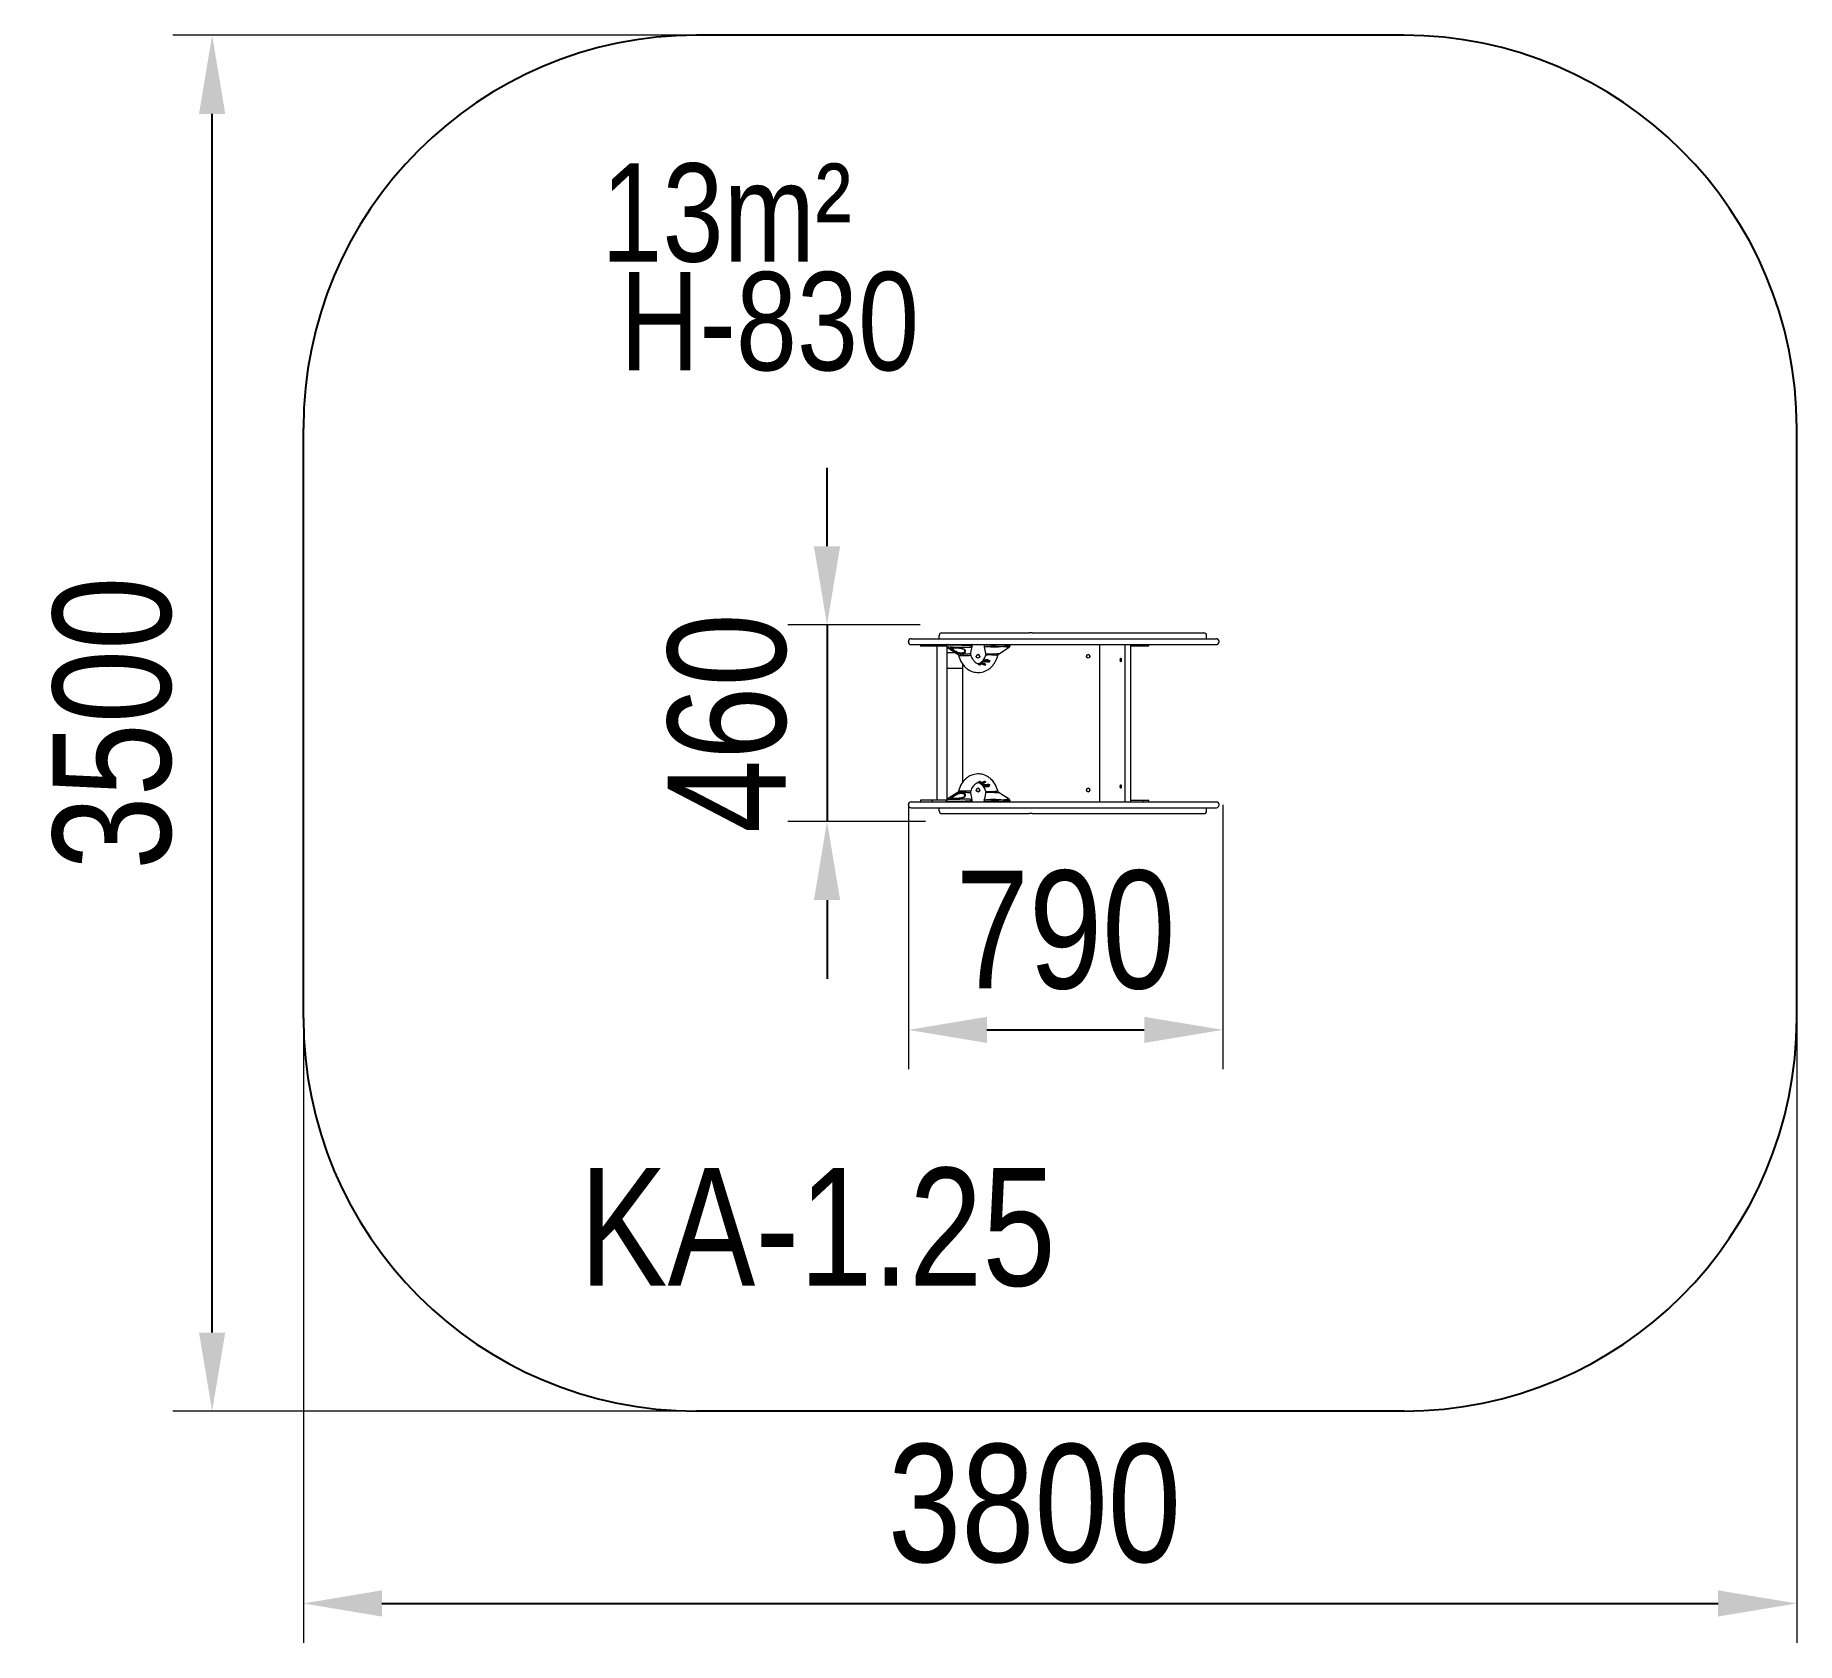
# Model space of a CAD drawing. Header units: millimetres. Extents: x -2348 to 2135, y -2230 to 1859.
import ezdxf

# ---------------------------------------------------------------- set-up
doc = ezdxf.new("R2010")
doc.units = ezdxf.units.MM
for name, color, linetype in [('DIKOM_АРТИКУЛ', 7, 'Continuous'), ('DIKOM_ЗОНА', 90, 'Continuous'), ('DIKOM_ОБЪЕКТ', 7, 'Continuous'), ('DIKOM_РАЗМЕР_ЗОНА', 7, 'Continuous'), ('DIKOM_РАЗМЕР_ОБЪЕКТА', 7, 'Continuous')]:
    doc.layers.add(name, color=color, linetype=linetype)
doc.styles.add('style1', font='arialbd.ttf', dxfattribs={"width": 0.8})
doc.dimstyles.new('1-50', dxfattribs={"dimtxt": 300, "dimasz": 200, "dimexe": 100, "dimexo": 0, "dimgap": 100, "dimtad": 1, "dimtxsty": 'style1', "dimcen": 200, "dimclrd": 7, "dimclre": 7, "dimclrt": 7, "dimadec": 1, "dimazin": 2, "dimtfac": 1, "dimtmove": 0, "dimatfit": 2, "dimfxl": 0, "dimlwd": 25, "dimlwe": 18, "dimarcsym": 0})

msp = doc.modelspace()

# ---------------------------------------------------------------- texts
at = {"layer": 'DIKOM_АРТИКУЛ', "insert": (-962.327, -1022.208), "char_height": 300, "width": 1373.12348, "attachment_point": 1, "style": 'style1'}
msp.add_mtext('{\\fArial|b0|i0|c204|p34;KA-1.25}', dxfattribs=at)
at = {"layer": 'DIKOM_РАЗМЕР_ОБЪЕКТА', "char_height": 250, "width": 1481.46375, "attachment_point": 1, "style": 'style1'}
for s, insert in [('{\\fArial|b0|i0|c204|p34;13m²}', (-906.786, 1533.001)), ('{\\fArial|b0|i0|c204|p34;H-830}', (-859.397, 1256.686))]:
    msp.add_mtext(s, dxfattribs=dict(at, insert=insert))

# ---------------------------------------------------------------- blocks, each defined once
blk = doc.blocks.new('*D0')
at = {"layer": 'Defpoints', "color": 0, "transparency": 16777216}
for p in [(-125.8, -98.6), (674.2, -98.6), (674.2, -671.2)]:
    blk.add_point(p, dxfattribs=at)
at = {"layer": 'DIKOM_РАЗМЕР_ОБЪЕКТА', "color": 7, "lineweight": 18, "transparency": 16777216}
for p, q in [((-125.8, -98.6), (-125.8, -771.2)), ((674.2, -98.6), (674.2, -771.2))]:
    blk.add_line(p, q, dxfattribs=at)
at = {"layer": 'DIKOM_РАЗМЕР_ОБЪЕКТА', "color": 7, "lineweight": 25, "transparency": 16777216}
blk.add_line((74.2, -671.2), (474.2, -671.2), dxfattribs=at)
at = {"layer": 'DIKOM_РАЗМЕР_ОБЪЕКТА', "color": 7, "transparency": 16777216}
for points in [[(74.2, -637.9), (74.2, -704.5), (-125.8, -671.2)], [(474.2, -637.9), (474.2, -704.5), (674.2, -671.2)]]:
    blk.add_solid(points, dxfattribs=at)
at = {"layer": 'DIKOM_РАЗМЕР_ОБЪЕКТА', "color": 7, "transparency": 16777216, "insert": (274.2, -418), "char_height": 300, "attachment_point": 5, "style": 'style1'}
blk.add_mtext('{\\fArial|b0|i0|c204|p34;790}', dxfattribs=at)
blk = doc.blocks.new('*D1')
at = {"layer": 'Defpoints', "color": 0, "transparency": 16777216}
for p in [(-95.4, 358.9), (-332.8, -141.1), (-82.2, -141.1)]:
    blk.add_point(p, dxfattribs=at)
at = {"layer": 'DIKOM_РАЗМЕР_ОБЪЕКТА', "color": 7, "lineweight": 25, "transparency": 16777216}
for p, q in [((-332.8, 558.9), (-332.8, 758.9)), ((-332.8, 358.9), (-332.8, -141.1)), ((-332.8, -341.1), (-332.8, -541.1))]:
    blk.add_line(p, q, dxfattribs=at)
at = {"layer": 'DIKOM_РАЗМЕР_ОБЪЕКТА', "color": 7, "lineweight": 18, "transparency": 16777216}
for p, q in [((-95.4, 358.9), (-432.8, 358.9)), ((-82.2, -141.1), (-432.8, -141.1))]:
    blk.add_line(p, q, dxfattribs=at)
at = {"layer": 'DIKOM_РАЗМЕР_ОБЪЕКТА', "color": 7, "transparency": 16777216}
for points in [[(-366.2, 558.9), (-299.5, 558.9), (-332.8, 358.9)], [(-366.2, -341.1), (-299.5, -341.1), (-332.8, -141.1)]]:
    blk.add_solid(points, dxfattribs=at)
at = {"layer": 'DIKOM_РАЗМЕР_ОБЪЕКТА', "color": 7, "transparency": 16777216, "insert": (-586, 108.9), "char_height": 300, "attachment_point": 5, "rotation": 90, "style": 'style1'}
blk.add_mtext('{\\fArial|b0|i0|c204|p34;460}', dxfattribs=at)
blk = doc.blocks.new('*D2')
at = {"layer": 'Defpoints', "color": 0, "transparency": 16777216}
for p in [(2134.7, 108.9), (-1665.3, -19.5), (2134.7, -2130.2)]:
    blk.add_point(p, dxfattribs=at)
at = {"layer": 'DIKOM_РАЗМЕР_ЗОНА', "color": 7, "lineweight": 18, "transparency": 16777216}
for p, q in [((2134.7, 108.9), (2134.7, -2230.2)), ((-1665.3, -19.5), (-1665.3, -2230.2))]:
    blk.add_line(p, q, dxfattribs=at)
at = {"layer": 'DIKOM_РАЗМЕР_ЗОНА', "color": 7, "lineweight": 25, "transparency": 16777216}
blk.add_line((-1465.3, -2130.2), (1934.7, -2130.2), dxfattribs=at)
at = {"layer": 'DIKOM_РАЗМЕР_ЗОНА', "color": 7, "transparency": 16777216}
for points in [[(-1465.3, -2096.9), (-1465.3, -2163.5), (-1665.3, -2130.2)], [(1934.7, -2096.9), (1934.7, -2163.5), (2134.7, -2130.2)]]:
    blk.add_solid(points, dxfattribs=at)
at = {"layer": 'DIKOM_РАЗМЕР_ЗОНА', "color": 7, "transparency": 16777216, "insert": (195.1, -1876.9), "char_height": 300, "attachment_point": 5, "style": 'style1'}
blk.add_mtext('{\\fArial|b0|i0|c204|p34;3800}', dxfattribs=at)
blk = doc.blocks.new('*D3')
at = {"layer": 'Defpoints', "color": 0, "transparency": 16777216}
for p in [(-1897.4, 1858.9), (606, 1858.9), (606, -1641.1)]:
    blk.add_point(p, dxfattribs=at)
at = {"layer": 'DIKOM_РАЗМЕР_ЗОНА', "color": 7, "lineweight": 18, "transparency": 16777216}
for p, q in [((606, 1858.9), (-1997.4, 1858.9)), ((606, -1641.1), (-1997.4, -1641.1))]:
    blk.add_line(p, q, dxfattribs=at)
at = {"layer": 'DIKOM_РАЗМЕР_ЗОНА', "color": 7, "lineweight": 25, "transparency": 16777216}
blk.add_line((-1897.4, -1441.1), (-1897.4, 1658.9), dxfattribs=at)
at = {"layer": 'DIKOM_РАЗМЕР_ЗОНА', "color": 7, "transparency": 16777216}
for points in [[(-1930.8, 1658.9), (-1864.1, 1658.9), (-1897.4, 1858.9)], [(-1930.8, -1441.1), (-1864.1, -1441.1), (-1897.4, -1641.1)]]:
    blk.add_solid(points, dxfattribs=at)
at = {"layer": 'DIKOM_РАЗМЕР_ЗОНА', "color": 7, "transparency": 16777216, "insert": (-2150.7, 108.9), "char_height": 300, "attachment_point": 5, "rotation": 90, "style": 'style1'}
blk.add_mtext('{\\fArial|b0|i0|c204|p34;3500}', dxfattribs=at)

# ---------------------------------------------------------------- dimensions: what is measured, and where the dimension line sits
at = {"layer": 'DIKOM_РАЗМЕР_ЗОНА'}
dim = msp.add_linear_dim(base=(-1897.426, 1858.882), p1=(606.021, -1641.118), p2=(606.021, 1858.882), angle=90, text='{\\fArial|b0|i0|c204|p34;3500}', dimstyle='1-50', dxfattribs=at)
dim.commit()
dim.dimension.update_dxf_attribs({"geometry": '*D3', "text_midpoint": (-1897.426, 108.882), "dimtype": 160})
dim = msp.add_linear_dim(base=(2134.711, -2130.208), p1=(-1665.289, -19.526), p2=(2134.711, 108.882), text='{\\fArial|b0|i0|c204|p34;3800}', dimstyle='1-50', dxfattribs=at)
dim.commit()
dim.dimension.update_dxf_attribs({"geometry": '*D2', "text_midpoint": (195.08, -2130.208), "dimtype": 160})
at = {"layer": 'DIKOM_РАЗМЕР_ОБЪЕКТА'}
dim = msp.add_linear_dim(base=(-332.827, -141.118), p1=(-95.428, 358.882), p2=(-82.167, -141.118), angle=90, text='{\\fArial|b0|i0|c204|p34;460}', dimstyle='1-50', dxfattribs=at)
dim.commit()
dim.dimension.update_dxf_attribs({"geometry": '*D1', "text_midpoint": (-332.827, 108.882), "dimtype": 160})
dim = msp.add_linear_dim(base=(674.211, -671.208), p1=(-125.789, -98.641), p2=(674.211, -98.641), text='{\\fArial|b0|i0|c204|p34;790}', dimstyle='1-50', dxfattribs=at)
dim.commit()
dim.dimension.update_dxf_attribs({"geometry": '*D0', "text_midpoint": (274.211, -671.208), "dimtype": 160})

# ---------------------------------------------------------------- linework, layer by layer
at = {"layer": 'DIKOM_ЗОНА', "color": 3}
for p, q in [((1134.711, 1858.882), (-665.289, 1858.882)), ((-1665.289, -641.118), (-1665.289, 858.882)), ((2134.711, -641.118), (2134.711, 858.882)), ((1134.711, -1641.118), (-665.289, -1641.118))]:
    msp.add_line(p, q, dxfattribs=at)
for centre, start, end in [((-665.289, 858.882), 90, 180), ((1134.711, 858.882), 0, 90), ((-665.289, -641.118), 180, 270), ((1134.711, -641.118), 270, 0)]:
    msp.add_arc(centre, 1000, start, end, dxfattribs=at)
at = {"layer": 'DIKOM_ОБЪЕКТ', "color": 7, "lineweight": 15}
for p, q in [((-125.789, 315.859), (-125.789, 316.859)), ((-118.789, 323.859), (-114.843, 323.859)), ((-114.843, 323.859), (-106.537, 323.859)), ((-106.537, 323.859), (-97.694, 323.859)), ((-97.694, 323.859), (-88.876, 323.859)), ((-88.876, 323.859), (-88.758, 323.859)), ((-88.758, 323.859), (-88.451, 323.859)), ((-88.451, 323.859), (-87.948, 323.859)), ((-87.948, 323.859), (-87.242, 323.859)), ((-87.242, 323.859), (-86.811, 323.859)), ((-86.811, 323.859), (-86.328, 323.859)), ((-86.328, 323.859), (-86.289, 323.859)), ((-86.289, 323.859), (-86.245, 323.859)), ((-86.245, 323.859), (-86.198, 323.859)), ((-86.198, 323.859), (-86.145, 323.859)), ((-86.145, 323.859), (-86.088, 323.859)), ((-86.088, 323.859), (-86.027, 323.859)), ((-86.027, 323.859), (-85.962, 323.859)), ((-85.962, 323.859), (-85.891, 323.859)), ((-85.891, 323.859), (-85.818, 323.859)), ((-85.818, 323.859), (-85.74, 323.859)), ((-85.74, 323.859), (-85.658, 323.859)), ((-85.658, 323.859), (-85.573, 323.859)), ((-85.573, 323.859), (-85.39, 323.859)), ((-85.39, 323.859), (-85.193, 323.859)), ((-85.193, 323.859), (-84.982, 323.859)), ((-84.982, 323.859), (-84.758, 323.859)), ((-84.758, 323.859), (-84.52, 323.859)), ((-84.52, 323.859), (-84.272, 323.859)), ((-84.272, 323.859), (-84.011, 323.859)), ((-84.011, 323.859), (-83.74, 323.859)), ((-83.74, 323.859), (-83.459, 323.859)), ((-83.459, 323.859), (-83.169, 323.859)), ((-83.169, 323.859), (-82.869, 323.859)), ((-82.869, 323.859), (-82.561, 323.859)), ((-82.561, 323.859), (-82.246, 323.859)), ((-82.246, 323.859), (-81.923, 323.859)), ((-81.923, 323.859), (-81.828, 323.859)), ((-81.828, 323.859), (-81.772, 323.859)), ((-81.772, 323.859), (-81.49, 323.859)), ((-81.49, 323.859), (-80.962, 323.859)), ((-80.962, 323.859), (-80.17, 323.859)), ((-80.17, 323.859), (-79.668, 323.859)), ((-79.668, 323.859), (-79.094, 323.859)), ((-79.094, 323.859), (-78.443, 323.859)), ((-78.443, 323.859), (-77.715, 323.859)), ((-77.715, 323.859), (-76.907, 323.859)), ((-76.907, 323.859), (-76.015, 323.859)), ((-76.015, 323.859), (-75.039, 323.859)), ((-75.039, 323.859), (-73.975, 323.859)), ((-73.975, 323.859), (-71.525, 323.859)), ((-71.525, 323.859), (-68.636, 323.859)), ((-68.636, 323.859), (-65.349, 323.859)), ((-65.349, 323.859), (-61.707, 323.859)), ((-61.707, 323.859), (-53.522, 323.859)), ((-53.522, 323.859), (-44.415, 323.859)), ((-47.573, 323.859), (-47.573, 331.859)), ((-44.415, 323.859), (-39.62, 323.859)), ((-40.573, 338.859), (-36.613, 338.859)), ((-40.536, 338.859), (-39.074, 338.859)), ((-39.62, 323.859), (-34.719, 323.859)), ((-36.613, 338.859), (-34.431, 338.859)), ((-34.719, 323.859), (-29.755, 323.859)), ((-34.431, 338.859), (-32.431, 338.859)), ((-32.431, 338.859), (-31.469, 338.859)), ((-31.469, 338.859), (-30.515, 338.859)), ((-30.515, 338.859), (-29.56, 338.859)), ((-29.755, 323.859), (-24.769, 323.859)), ((-29.56, 338.859), (-28.589, 338.859)), ((-28.589, 338.859), (-27.592, 338.859)), ((-27.592, 338.859), (-26.555, 338.859)), ((-26.555, 338.859), (-25.467, 338.859)), ((-25.467, 338.859), (-24.316, 338.859)), ((-24.769, 323.859), (-19.804, 323.859)), ((-24.316, 338.859), (-21.776, 338.859)), ((-21.776, 338.859), (-6.672, 338.859)), ((-19.804, 323.859), (-14.899, 323.859)), ((-14.899, 323.859), (-12.483, 323.859)), ((-12.483, 323.859), (-10.098, 323.859)), ((-10.098, 323.859), (-7.75, 323.859)), ((-7.75, 323.859), (-5.443, 323.859)), ((-6.672, 338.859), (5.199, 338.859)), ((-5.443, 323.859), (-0.794, 323.859)), ((-0.794, 323.859), (3.997, 323.859)), ((3.997, 323.859), (8.905, 323.859)), ((5.199, 338.859), (20.981, 338.859)), ((8.905, 323.859), (13.907, 323.859)), ((13.907, 323.859), (18.977, 323.859)), ((18.977, 323.859), (24.092, 323.859)), ((20.981, 338.859), (23.211, 338.859)), ((23.211, 338.859), (25.407, 338.859)), ((24.092, 323.859), (29.225, 323.859)), ((25.407, 338.859), (27.569, 338.859)), ((27.569, 338.859), (29.695, 338.859)), ((29.225, 323.859), (34.353, 323.859)), ((29.695, 338.859), (33.849, 338.859)), ((33.849, 338.859), (37.873, 338.859)), ((34.353, 323.859), (39.452, 323.859)), ((37.873, 338.859), (41.771, 338.859)), ((39.452, 323.859), (44.496, 323.859)), ((41.771, 338.859), (45.55, 338.859)), ((44.496, 323.859), (49.461, 323.859)), ((45.55, 338.859), (52.765, 338.859)), ((49.461, 323.859), (54.323, 323.859)), ((52.765, 338.859), (59.556, 338.859)), ((54.323, 323.859), (59.057, 323.859)), ((59.057, 323.859), (63.637, 323.859)), ((59.556, 338.859), (65.962, 338.859)), ((63.637, 323.859), (68.042, 323.859)), ((65.962, 338.859), (77.77, 338.859)), ((68.042, 323.859), (72.243, 323.859)), ((72.243, 323.859), (74.277, 323.859)), ((74.277, 323.859), (76.285, 323.859)), ((76.285, 323.859), (78.268, 323.859)), ((77.77, 338.859), (98.438, 338.859)), ((78.268, 323.859), (80.226, 323.859)), ((80.226, 323.859), (82.158, 323.859)), ((82.158, 323.859), (84.066, 323.859)), ((84.066, 323.859), (87.808, 323.859)), ((87.808, 323.859), (91.452, 323.859)), ((91.452, 323.859), (95.002, 323.859)), ((95.002, 323.859), (101.818, 323.859)), ((98.438, 338.859), (103.214, 338.859)), ((101.818, 323.859), (114.361, 323.859)), ((103.214, 338.859), (107.909, 338.859)), ((107.909, 338.859), (110.239, 338.859)), ((110.239, 338.859), (112.563, 338.859)), ((112.563, 338.859), (113.724, 338.859)), ((113.724, 338.859), (114.886, 338.859)), ((114.361, 323.859), (117.278, 323.859)), ((114.886, 338.859), (116.048, 338.859)), ((116.048, 338.859), (117.212, 338.859)), ((117.212, 338.859), (119.483, 338.859)), ((117.278, 323.859), (120.111, 323.859)), ((119.483, 338.859), (121.641, 338.859)), ((120.111, 323.859), (121.496, 323.859)), ((121.496, 323.859), (122.86, 323.859)), ((121.641, 338.859), (123.699, 338.859)), ((122.86, 323.859), (124.204, 323.859)), ((123.699, 338.859), (125.667, 338.859)), ((124.204, 323.859), (124.868, 323.859)), ((124.868, 323.859), (125.527, 323.859)), ((125.527, 323.859), (126.193, 323.859)), ((125.667, 338.859), (127.556, 338.859)), ((126.193, 323.859), (126.878, 323.859)), ((126.878, 323.859), (127.581, 323.859)), ((127.556, 338.859), (129.377, 338.859)), ((127.581, 323.859), (128.302, 323.859)), ((128.302, 323.859), (129.04, 323.859)), ((129.04, 323.859), (129.797, 323.859)), ((129.377, 338.859), (131.142, 338.859)), ((129.797, 323.859), (130.57, 323.859)), ((130.57, 323.859), (131.36, 323.859)), ((131.142, 338.859), (132.007, 338.859)), ((131.36, 323.859), (132.167, 323.859)), ((132.007, 338.859), (132.862, 338.859)), ((132.167, 323.859), (132.991, 323.859)), ((132.862, 338.859), (134.547, 338.859)), ((132.991, 323.859), (133.445, 323.859)), ((133.445, 323.859), (134.547, 323.859)), ((134.547, 338.859), (136.209, 338.859)), ((134.547, 323.859), (136.209, 323.859)), ((136.209, 338.859), (137.859, 338.859)), ((136.209, 323.859), (137.859, 323.859)), ((137.859, 338.859), (139.507, 338.859)), ((137.859, 323.859), (139.507, 323.859)), ((139.507, 338.859), (142.845, 338.859)), ((139.507, 323.859), (142.845, 323.859)), ((142.845, 338.859), (146.311, 338.859)), ((142.845, 323.859), (146.311, 323.859)), ((146.311, 338.859), (149.995, 338.859)), ((146.311, 323.859), (149.995, 323.859)), ((149.995, 338.859), (153.984, 338.859)), ((149.995, 323.859), (153.984, 323.859)), ((153.984, 338.859), (156.122, 338.859)), ((153.984, 323.859), (156.122, 323.859)), ((156.122, 338.859), (158.368, 338.859)), ((156.122, 323.859), (156.411, 323.859)), ((156.411, 323.859), (159.13, 323.859)), ((158.368, 338.859), (160.735, 338.859)), ((159.13, 323.859), (163.778, 323.859)), ((160.735, 338.859), (163.235, 338.859)), ((163.235, 338.859), (165.877, 338.859)), ((163.778, 323.859), (173.397, 323.859)), ((165.877, 338.859), (168.673, 338.859)), ((168.673, 338.859), (171.634, 338.859)), ((171.634, 338.859), (174.772, 338.859)), ((173.397, 323.859), (196.026, 323.859)), ((174.772, 338.859), (178.097, 338.859)), ((178.097, 338.859), (181.62, 338.859)), ((189.305, 338.859), (181.62, 338.859)), ((189.305, 338.859), (193.182, 338.859)), ((193.182, 338.859), (197.773, 338.859)), ((196.026, 323.859), (202.54, 323.859)), ((197.773, 338.859), (208.724, 338.859)), ((202.54, 323.859), (208.074, 323.859)), ((208.074, 323.859), (213.898, 323.859)), ((208.724, 338.859), (235.061, 338.859)), ((213.898, 323.859), (219.95, 323.859)), ((219.95, 323.859), (226.166, 323.859)), ((226.166, 323.859), (238.837, 323.859)), ((235.061, 338.859), (262.299, 338.859)), ((238.837, 323.859), (251.407, 323.859)), ((251.407, 323.859), (263.37, 323.859)), ((262.299, 338.859), (274.373, 338.859)), ((263.37, 323.859), (274.22, 323.859)), ((274.22, 323.859), (283.453, 323.859)), ((274.373, 338.859), (279.695, 338.859)), ((279.695, 338.859), (284.414, 338.859)), ((283.453, 323.859), (285.832, 323.859)), ((284.414, 338.859), (286.794, 338.859)), ((285.832, 323.859), (288.57, 323.859)), ((286.794, 338.859), (289.532, 338.859)), ((288.57, 323.859), (291.649, 323.859)), ((289.532, 338.859), (292.611, 338.859)), ((291.649, 323.859), (295.05, 323.859)), ((292.611, 338.859), (296.012, 338.859)), ((295.05, 323.859), (302.743, 323.859)), ((296.012, 338.859), (303.706, 338.859)), ((302.743, 323.859), (311.504, 323.859)), ((303.706, 338.859), (312.466, 338.859)), ((311.504, 323.859), (321.183, 323.859)), ((312.466, 338.859), (322.145, 338.859)), ((321.183, 323.859), (331.632, 323.859)), ((322.145, 338.859), (332.594, 338.859)), ((331.632, 323.859), (342.705, 323.859)), ((332.594, 338.859), (343.667, 338.859)), ((342.705, 323.859), (354.253, 323.859)), ((343.667, 338.859), (355.215, 338.859)), ((354.253, 323.859), (366.128, 323.859)), ((355.215, 338.859), (367.09, 338.859)), ((366.128, 323.859), (378.183, 323.859)), ((367.09, 338.859), (379.145, 338.859)), ((378.183, 323.859), (378.343, 323.859)), ((378.343, 323.859), (379.145, 323.859)), ((379.145, 338.859), (391.231, 338.859)), ((379.145, 323.859), (391.231, 323.859)), ((391.231, 338.859), (403.201, 338.859)), ((391.231, 323.859), (403.201, 323.859)), ((403.201, 338.859), (414.908, 338.859)), ((403.201, 323.859), (414.908, 323.859)), ((414.908, 338.859), (426.202, 338.859)), ((414.908, 323.859), (426.202, 323.859)), ((426.202, 338.859), (431.649, 338.859)), ((426.202, 323.859), (431.649, 323.859)), ((431.649, 338.859), (436.937, 338.859)), ((431.649, 323.859), (436.937, 323.859)), ((436.937, 338.859), (442.048, 338.859)), ((436.937, 323.859), (442.048, 323.859)), ((442.048, 338.859), (446.965, 338.859)), ((442.048, 323.859), (446.965, 323.859)), ((446.965, 338.859), (450.442, 338.859)), ((446.965, 323.859), (450.442, 323.859)), ((450.442, 338.859), (453.742, 338.859)), ((450.442, 323.859), (453.742, 323.859)), ((453.742, 338.859), (456.877, 338.859)), ((453.742, 323.859), (456.877, 323.859)), ((456.877, 338.859), (459.858, 338.859)), ((456.877, 323.859), (459.858, 323.859)), ((459.858, 338.859), (462.698, 338.859)), ((459.858, 323.859), (462.698, 323.859)), ((462.698, 338.859), (465.408, 338.859)), ((462.698, 323.859), (465.408, 323.859)), ((465.408, 338.859), (470.492, 338.859)), ((465.408, 323.859), (470.492, 323.859)), ((470.492, 338.859), (475.209, 338.859)), ((470.492, 323.859), (475.209, 323.859)), ((475.209, 338.859), (479.655, 338.859)), ((475.209, 323.859), (479.655, 323.859)), ((479.655, 338.859), (488.131, 338.859)), ((479.655, 323.859), (488.131, 323.859)), ((488.131, 338.859), (506.167, 338.859)), ((488.131, 323.859), (506.167, 323.859)), ((506.167, 338.859), (517.299, 338.859)), ((506.167, 323.859), (517.299, 323.859)), ((517.299, 338.859), (523.738, 338.859)), ((517.299, 323.859), (523.738, 323.859)), ((523.738, 338.859), (530.888, 338.859)), ((523.738, 323.859), (530.888, 323.859)), ((530.888, 338.859), (535.013, 338.859)), ((530.888, 323.859), (535.013, 323.859)), ((535.013, 338.859), (539.106, 338.859)), ((535.013, 323.859), (539.106, 323.859)), ((539.106, 338.859), (543.181, 338.859)), ((539.106, 323.859), (543.181, 323.859)), ((543.181, 338.859), (547.251, 338.859)), ((543.181, 323.859), (547.251, 323.859)), ((547.251, 338.859), (551.326, 338.859)), ((547.251, 323.859), (551.326, 323.859)), ((551.326, 338.859), (555.421, 338.859)), ((551.326, 323.859), (555.421, 323.859)), ((555.421, 338.859), (559.547, 338.859)), ((555.421, 323.859), (559.547, 323.859)), ((559.547, 338.859), (563.716, 338.859)), ((559.547, 323.859), (563.716, 323.859)), ((563.716, 338.859), (567.942, 338.859)), ((563.716, 323.859), (567.942, 323.859)), ((567.942, 338.859), (572.235, 338.859)), ((567.942, 323.859), (572.235, 323.859)), ((572.235, 338.859), (581.076, 338.859)), ((572.235, 323.859), (581.076, 323.859)), ((581.076, 338.859), (600.124, 338.859)), ((581.076, 323.859), (600.124, 323.859)), ((600.124, 338.859), (601.27, 338.859)), ((600.124, 323.859), (601.27, 323.859)), ((601.27, 338.859), (602.4, 338.859)), ((601.27, 323.859), (602.4, 323.859)), ((602.4, 338.859), (603.513, 338.859)), ((602.4, 323.859), (603.513, 323.859)), ((603.513, 338.859), (604.61, 338.859)), ((603.513, 323.859), (604.61, 323.859)), ((604.61, 338.859), (606.753, 338.859)), ((604.61, 323.859), (606.753, 323.859)), ((606.753, 338.859), (608.827, 338.859)), ((606.753, 323.859), (608.827, 323.859)), ((608.827, 338.859), (610.83, 338.859)), ((608.827, 323.859), (610.83, 323.859)), ((610.83, 338.859), (612.76, 338.859)), ((610.83, 323.859), (612.76, 323.859)), ((612.76, 338.859), (614.615, 338.859)), ((612.76, 323.859), (614.615, 323.859)), ((614.615, 338.859), (616.393, 338.859)), ((614.615, 323.859), (616.393, 323.859)), ((616.393, 338.859), (618.094, 338.859)), ((616.393, 323.859), (618.094, 323.859)), ((618.094, 338.859), (619.713, 338.859)), ((618.094, 323.859), (619.713, 323.859)), ((619.713, 338.859), (621.25, 338.859)), ((619.713, 323.859), (621.25, 323.859)), ((621.25, 338.859), (622.704, 338.859)), ((621.25, 323.859), (622.704, 323.859)), ((622.704, 338.859), (624.071, 338.859)), ((622.704, 323.859), (624.071, 323.859)), ((624.071, 338.859), (625.351, 338.859)), ((624.071, 323.859), (625.351, 323.859)), ((625.351, 338.859), (626.177, 338.859)), ((625.351, 323.859), (626.54, 323.859)), ((626.54, 323.859), (627.639, 323.859)), ((627.639, 323.859), (629.553, 323.859)), ((629.553, 323.859), (631.08, 323.859)), ((631.08, 323.859), (631.692, 323.859)), ((631.692, 323.859), (632.202, 323.859)), ((632.202, 323.859), (632.607, 323.859)), ((632.607, 323.859), (632.906, 323.859)), ((632.906, 323.859), (633.097, 323.859)), ((633.097, 323.859), (633.177, 323.859)), ((633.177, 323.859), (633.177, 331.859)), ((633.177, 323.859), (634.595, 323.859)), ((634.595, 323.859), (639.297, 323.859)), ((639.297, 323.859), (643.897, 323.859)), ((643.897, 323.859), (648.328, 323.859)), ((648.328, 323.859), (652.522, 323.859)), ((652.522, 323.859), (657.911, 323.859)), ((664.911, 315.859), (664.911, 316.859)), ((-118.789, 308.859), (-106.537, 308.859)), ((-106.537, 308.859), (-97.694, 308.859)), ((-97.694, 308.859), (-88.876, 308.859)), ((-94.864, 308.859), (-94.864, 304.859)), ((-64.864, 304.859), (-94.864, 304.859)), ((-88.876, 308.859), (-88.758, 308.859)), ((-88.758, 308.859), (-88.451, 308.859)), ((-88.451, 308.859), (-87.948, 308.859)), ((-87.948, 308.859), (-87.242, 308.859)), ((-87.242, 308.859), (-86.811, 308.859)), ((-86.811, 308.859), (-86.328, 308.859)), ((-86.328, 308.859), (-86.289, 308.859)), ((-86.289, 308.859), (-86.245, 308.859)), ((-86.245, 308.859), (-86.198, 308.859)), ((-86.198, 308.859), (-86.145, 308.859)), ((-86.145, 308.859), (-86.088, 308.859)), ((-86.088, 308.859), (-86.027, 308.859)), ((-86.027, 308.859), (-85.962, 308.859)), ((-85.962, 308.859), (-85.891, 308.859)), ((-85.891, 308.859), (-85.818, 308.859)), ((-85.818, 308.859), (-85.74, 308.859)), ((-85.74, 308.859), (-85.658, 308.859)), ((-85.658, 308.859), (-85.573, 308.859)), ((-85.573, 308.859), (-85.39, 308.859)), ((-85.39, 308.859), (-85.193, 308.859)), ((-85.193, 308.859), (-84.982, 308.859)), ((-84.982, 308.859), (-84.758, 308.859)), ((-84.758, 308.859), (-84.52, 308.859)), ((-84.52, 308.859), (-84.272, 308.859)), ((-84.272, 308.859), (-84.011, 308.859)), ((-84.011, 308.859), (-83.74, 308.859)), ((-83.74, 308.859), (-83.459, 308.859)), ((-83.459, 308.859), (-83.169, 308.859)), ((-83.169, 308.859), (-82.869, 308.859)), ((-82.869, 308.859), (-82.561, 308.859)), ((-82.561, 308.859), (-82.246, 308.859)), ((-82.246, 308.859), (-81.923, 308.859)), ((-81.923, 308.859), (-81.828, 308.859)), ((-81.828, 308.859), (-81.772, 308.859)), ((-81.772, 308.859), (-81.49, 308.859)), ((-81.49, 308.859), (-80.962, 308.859)), ((-80.962, 308.859), (-80.17, 308.859)), ((-80.17, 308.859), (-79.668, 308.859)), ((-79.668, 308.859), (-79.094, 308.859)), ((-79.094, 308.859), (-78.443, 308.859)), ((-78.443, 308.859), (-77.715, 308.859)), ((-77.715, 308.859), (-76.907, 308.859)), ((-76.907, 308.859), (-76.015, 308.859)), ((-76.015, 308.859), (-75.039, 308.859)), ((-75.039, 308.859), (-73.975, 308.859)), ((-73.975, 308.859), (-71.525, 308.859)), ((-71.525, 308.859), (-68.636, 308.859)), ((-68.636, 308.859), (-65.349, 308.859)), ((-65.349, 308.859), (-61.707, 308.859)), ((-64.864, 304.859), (-64.864, 308.859)), ((-29.308, 304.859), (-64.864, 304.859)), ((-61.707, 308.859), (-53.522, 308.859)), ((-53.723, 304.859), (-53.723, -87.141)), ((-53.522, 308.859), (-44.415, 308.859)), ((-44.415, 308.859), (-39.62, 308.859)), ((-39.62, 308.859), (-34.719, 308.859)), ((-34.719, 308.859), (-29.755, 308.859)), ((-29.755, 308.859), (-24.769, 308.859)), ((-29.679, 308.359), (-29.679, 306.626)), ((-13.179, 308.359), (-29.679, 308.359)), ((-26.723, -84.236), (-26.723, 301.953)), ((-26.723, 288.859), (-6.415, 288.859)), ((-24.769, 308.859), (-19.804, 308.859)), ((-19.804, 308.859), (-14.899, 308.859)), ((-14.899, 308.859), (-12.483, 308.859)), ((-14.042, 297.694), (-14.402, 297.989)), ((36.321, 308.359), (-13.179, 308.359)), ((-12.658, 308.859), (-12.929, 308.859)), ((-12.483, 308.859), (-10.098, 308.859)), ((-10.098, 308.859), (-7.75, 308.859)), ((-7.75, 308.859), (-5.443, 308.859)), ((-5.443, 308.859), (-0.794, 308.859)), ((-0.794, 308.859), (3.997, 308.859)), ((3.997, 308.859), (8.905, 308.859)), ((8.905, 308.859), (13.907, 308.859)), ((13.907, 308.859), (18.977, 308.859)), ((18.977, 308.859), (24.092, 308.859)), ((24.092, 308.859), (29.225, 308.859)), ((29.225, 308.859), (34.353, 308.859)), ((33.088, 281.853), (33.104, 281.827)), ((34.353, 308.859), (39.452, 308.859)), ((36.189, 303.299), (36.218, 303.367)), ((36.238, 304.361), (36.23, 304.415)), ((36.321, 304.361), (36.321, 308.359)), ((39.452, 308.859), (44.496, 308.859)), ((44.496, 308.859), (49.461, 308.859)), ((49.461, 308.859), (54.323, 308.859)), ((54.323, 308.859), (59.057, 308.859)), ((59.057, 308.859), (63.637, 308.859)), ((63.637, 308.859), (68.042, 308.859)), ((67.321, 308.359), (67.321, 304.36)), ((83.821, 308.359), (67.321, 308.359)), ((67.867, 308.859), (67.862, 308.859)), ((68.042, 308.859), (72.243, 308.859)), ((70.555, 281.85), (70.533, 281.815)), ((72.243, 308.859), (74.277, 308.859)), ((74.277, 308.859), (76.285, 308.859)), ((76.285, 308.859), (78.268, 308.859)), ((78.268, 308.859), (80.226, 308.859)), ((80.226, 308.859), (82.158, 308.859)), ((82.158, 308.859), (84.066, 308.859)), ((133.321, 308.359), (83.821, 308.359)), ((84.066, 308.859), (87.808, 308.859)), ((87.808, 308.859), (91.452, 308.859)), ((91.452, 308.859), (95.002, 308.859)), ((95.002, 308.859), (101.818, 308.859)), ((101.818, 308.859), (114.361, 308.859)), ((110.529, 303.859), (110.696, 303.859)), ((114.361, 308.859), (117.278, 308.859)), ((117.278, 308.859), (120.111, 308.859)), ((120.111, 308.859), (121.496, 308.859)), ((121.496, 308.859), (122.86, 308.859)), ((122.86, 308.859), (124.204, 308.859)), ((124.204, 308.859), (124.868, 308.859)), ((124.868, 308.859), (125.527, 308.859)), ((125.527, 308.859), (126.193, 308.859)), ((126.193, 308.859), (126.878, 308.859)), ((126.878, 308.859), (127.581, 308.859)), ((127.581, 308.859), (128.302, 308.859)), ((128.302, 308.859), (129.04, 308.859)), ((129.04, 308.859), (129.797, 308.859)), ((129.797, 308.859), (130.57, 308.859)), ((130.57, 308.859), (131.36, 308.859)), ((130.945, 302.337), (130.944, 302.333)), ((131.36, 308.859), (132.167, 308.859)), ((132.167, 308.859), (132.991, 308.859)), ((132.342, 308.859), (132.787, 308.859)), ((132.991, 308.859), (133.829, 308.859)), ((133.321, 306.625), (133.321, 308.359)), ((133.829, 308.859), (134.684, 308.859)), ((134.684, 308.859), (135.554, 308.859)), ((135.554, 308.859), (136.44, 308.859)), ((136.44, 308.859), (138.254, 308.859)), ((138.254, 308.859), (140.125, 308.859)), ((140.125, 308.859), (142.051, 308.859)), ((142.051, 308.859), (144.028, 308.859)), ((144.028, 308.859), (146.056, 308.859)), ((146.056, 308.859), (148.13, 308.859)), ((148.13, 308.859), (150.249, 308.859)), ((150.249, 308.859), (154.614, 308.859)), ((154.614, 308.859), (159.13, 308.859)), ((159.13, 308.859), (163.778, 308.859)), ((163.778, 308.859), (173.397, 308.859)), ((173.397, 308.859), (196.026, 308.859)), ((196.026, 308.859), (202.54, 308.859)), ((202.54, 308.859), (208.074, 308.859)), ((208.074, 308.859), (213.898, 308.859)), ((213.898, 308.859), (219.95, 308.859)), ((219.95, 308.859), (226.166, 308.859)), ((226.166, 308.859), (238.837, 308.859)), ((238.837, 308.859), (251.407, 308.859)), ((251.407, 308.859), (263.37, 308.859)), ((263.37, 308.859), (274.22, 308.859)), ((274.22, 308.859), (283.453, 308.859)), ((283.453, 308.859), (285.832, 308.859)), ((285.832, 308.859), (288.57, 308.859)), ((288.57, 308.859), (291.649, 308.859)), ((291.649, 308.859), (295.05, 308.859)), ((295.05, 308.859), (302.743, 308.859)), ((302.743, 308.859), (311.504, 308.859)), ((311.504, 308.859), (321.183, 308.859)), ((321.183, 308.859), (331.632, 308.859)), ((331.632, 308.859), (342.705, 308.859)), ((342.705, 308.859), (354.253, 308.859)), ((354.253, 308.859), (366.128, 308.859)), ((361.527, -91.04), (361.527, 308.859)), ((366.128, 308.859), (378.183, 308.859)), ((378.183, 308.859), (390.269, 308.859)), ((390.269, 308.859), (402.239, 308.859)), ((402.239, 308.859), (413.946, 308.859)), ((413.946, 308.859), (425.24, 308.859)), ((424.968, 308.859), (424.968, -91.141)), ((425.24, 308.859), (430.686, 308.859)), ((430.686, 308.859), (435.975, 308.859)), ((435.975, 308.859), (441.086, 308.859)), ((439.457, 308.859), (439.457, -91.141)), ((439.457, 305.857), (439.559, 305.859)), ((439.559, 305.859), (472.4, 305.859)), ((441.086, 308.859), (446.003, 308.859)), ((446.003, 308.859), (449.48, 308.859)), ((449.48, 308.859), (452.781, 308.859)), ((452.781, 308.859), (455.915, 308.859)), ((455.915, 308.859), (458.896, 308.859)), ((458.896, 308.859), (461.735, 308.859)), ((461.735, 308.859), (464.446, 308.859)), ((464.446, 308.859), (469.53, 308.859)), ((469.53, 308.859), (474.247, 308.859)), ((472.4, 308.859), (472.4, 305.859)), ((472.4, 305.859), (485.742, 305.859)), ((474.247, 308.859), (478.693, 308.859)), ((478.693, 308.859), (487.169, 308.859)), ((485.742, 305.859), (485.742, 308.859)), ((487.169, 308.859), (505.205, 308.859)), ((505.205, 308.859), (516.337, 308.859)), ((516.337, 308.859), (522.776, 308.859)), ((522.776, 308.859), (529.927, 308.859)), ((529.927, 308.859), (534.051, 308.859)), ((534.051, 308.859), (538.144, 308.859)), ((538.144, 308.859), (542.219, 308.859)), ((542.219, 308.859), (546.288, 308.859)), ((546.288, 308.859), (550.364, 308.859)), ((550.364, 308.859), (554.459, 308.859)), ((554.459, 308.859), (558.584, 308.859)), ((558.584, 308.859), (562.754, 308.859)), ((562.754, 308.859), (566.979, 308.859)), ((566.979, 308.859), (571.273, 308.859)), ((571.273, 308.859), (580.115, 308.859)), ((580.115, 308.859), (599.162, 308.859)), ((599.162, 308.859), (600.308, 308.859)), ((600.308, 308.859), (601.438, 308.859)), ((601.438, 308.859), (602.551, 308.859)), ((602.551, 308.859), (603.648, 308.859)), ((603.648, 308.859), (605.791, 308.859)), ((605.791, 308.859), (607.865, 308.859)), ((607.865, 308.859), (609.868, 308.859)), ((609.868, 308.859), (611.798, 308.859)), ((611.798, 308.859), (613.653, 308.859)), ((613.653, 308.859), (615.431, 308.859)), ((615.431, 308.859), (617.131, 308.859)), ((617.131, 308.859), (618.751, 308.859)), ((618.751, 308.859), (620.288, 308.859)), ((620.288, 308.859), (621.742, 308.859)), ((621.742, 308.859), (623.109, 308.859)), ((623.109, 308.859), (624.388, 308.859)), ((624.388, 308.859), (625.578, 308.859)), ((625.578, 308.859), (626.676, 308.859)), ((626.676, 308.859), (628.591, 308.859)), ((628.591, 308.859), (630.117, 308.859)), ((630.117, 308.859), (630.73, 308.859)), ((630.73, 308.859), (631.24, 308.859)), ((631.24, 308.859), (631.645, 308.859)), ((631.645, 308.859), (631.944, 308.859)), ((631.944, 308.859), (632.135, 308.859)), ((632.135, 308.859), (632.215, 308.859)), ((632.215, 308.859), (634.595, 308.859)), ((634.595, 308.859), (639.297, 308.859)), ((639.297, 308.859), (643.897, 308.859)), ((643.897, 308.859), (648.328, 308.859)), ((648.328, 308.859), (652.522, 308.859)), ((652.522, 308.859), (657.911, 308.859)), ((-26.723, 248.859), (11.527, 248.859)), ((11.527, 260.213), (11.527, -42.503)), ((49.228, 260.448), (49.048, 260.529)), ((51.43, 259.877), (50.38, 259.917)), ((54.531, 260.529), (53.23, 259.904)), ((48.995, -42.83), (50.025, -42.393)), ((50.3, -42.192), (51.422, -42.161)), ((52.212, -42.16), (52.744, -42.159)), ((53.085, -42.107), (54.437, -42.771)), ((56.441, -43.54), (54.408, -42.75)), ((56.26, -42.261), (55.771, -42.137)), ((-94.864, -87.141), (-94.864, -91.141)), ((-64.864, -87.141), (-94.864, -87.141)), ((-64.864, -91.141), (-64.864, -87.141)), ((-29.309, -87.141), (-64.864, -87.141)), ((-29.679, -88.91), (-29.679, -90.641)), ((-27.311, -84.619), (-27.306, -84.616)), ((-14.402, -80.27), (-14.019, -79.955)), ((-1.447, -67.957), (-1.444, -67.965)), ((33.108, -64.097), (33.094, -64.119)), ((36.321, -90.641), (36.321, -86.639)), ((67.321, -86.639), (67.321, -90.641)), ((68.04, -86.141), (68.004, -86.141)), ((70.537, -64.11), (70.569, -64.159)), ((74.429, -47.178), (74.75, -47.175)), ((133.321, -90.641), (133.321, -88.911)), ((439.559, -88.141), (439.457, -88.14)), ((472.4, -88.141), (439.559, -88.141)), ((472.4, -91.141), (472.4, -88.141)), ((485.742, -88.141), (472.4, -88.141)), ((485.742, -91.141), (485.742, -88.141)), ((-125.789, -99.141), (-125.789, -98.141)), ((-118.789, -91.141), (-114.843, -91.141)), ((-118.789, -106.141), (-114.843, -106.141)), ((-114.843, -91.141), (-106.537, -91.141)), ((-114.843, -106.141), (-106.537, -106.141)), ((-106.537, -91.141), (-97.694, -91.141)), ((-106.537, -106.141), (-97.694, -106.141)), ((-97.694, -91.141), (-88.876, -91.141)), ((-97.694, -106.141), (-88.876, -106.141)), ((-88.876, -91.141), (-88.758, -91.141)), ((-88.876, -106.141), (-88.758, -106.141)), ((-88.758, -91.141), (-88.451, -91.141)), ((-88.758, -106.141), (-88.451, -106.141)), ((-88.451, -91.141), (-87.948, -91.141)), ((-88.451, -106.141), (-87.948, -106.141)), ((-87.948, -91.141), (-87.242, -91.141)), ((-87.948, -106.141), (-87.242, -106.141)), ((-87.242, -91.141), (-86.811, -91.141)), ((-87.242, -106.141), (-86.811, -106.141)), ((-86.811, -91.141), (-86.328, -91.141)), ((-86.811, -106.141), (-86.328, -106.141)), ((-86.328, -91.141), (-86.289, -91.141)), ((-86.328, -106.141), (-86.289, -106.141)), ((-86.289, -91.141), (-86.245, -91.141)), ((-86.289, -106.141), (-86.245, -106.141)), ((-86.245, -91.141), (-86.198, -91.141)), ((-86.245, -106.141), (-86.198, -106.141)), ((-86.198, -91.141), (-86.145, -91.141)), ((-86.198, -106.141), (-86.145, -106.141)), ((-86.145, -91.141), (-86.088, -91.141)), ((-86.145, -106.141), (-86.088, -106.141)), ((-86.088, -91.141), (-86.027, -91.141)), ((-86.088, -106.141), (-86.027, -106.141)), ((-86.027, -91.141), (-85.962, -91.141)), ((-86.027, -106.141), (-85.962, -106.141)), ((-85.962, -91.141), (-85.891, -91.141)), ((-85.962, -106.141), (-85.891, -106.141)), ((-85.891, -91.141), (-85.818, -91.141)), ((-85.891, -106.141), (-85.818, -106.141)), ((-85.818, -91.141), (-85.74, -91.141)), ((-85.818, -106.141), (-85.74, -106.141)), ((-85.74, -91.141), (-85.658, -91.141)), ((-85.74, -106.141), (-85.658, -106.141)), ((-85.658, -91.141), (-85.573, -91.141)), ((-85.658, -106.141), (-85.573, -106.141)), ((-85.573, -91.141), (-85.39, -91.141)), ((-85.573, -106.141), (-85.39, -106.141)), ((-85.39, -91.141), (-85.193, -91.141)), ((-85.39, -106.141), (-85.193, -106.141)), ((-85.193, -91.141), (-84.982, -91.141)), ((-85.193, -106.141), (-84.982, -106.141)), ((-84.982, -91.141), (-84.758, -91.141)), ((-84.982, -106.141), (-84.758, -106.141)), ((-84.758, -91.141), (-84.52, -91.141)), ((-84.758, -106.141), (-84.52, -106.141)), ((-84.52, -91.141), (-84.272, -91.141)), ((-84.52, -106.141), (-84.272, -106.141)), ((-84.272, -91.141), (-84.011, -91.141)), ((-84.272, -106.141), (-84.011, -106.141)), ((-84.011, -91.141), (-83.74, -91.141)), ((-84.011, -106.141), (-83.74, -106.141)), ((-83.74, -91.141), (-83.459, -91.141)), ((-83.74, -106.141), (-83.459, -106.141)), ((-83.459, -91.141), (-83.169, -91.141)), ((-83.459, -106.141), (-83.169, -106.141)), ((-83.169, -91.141), (-82.869, -91.141)), ((-83.169, -106.141), (-82.869, -106.141)), ((-82.869, -91.141), (-82.561, -91.141)), ((-82.869, -106.141), (-82.561, -106.141)), ((-82.561, -91.141), (-82.246, -91.141)), ((-82.561, -106.141), (-82.246, -106.141)), ((-82.246, -91.141), (-81.923, -91.141)), ((-82.246, -106.141), (-81.923, -106.141)), ((-81.923, -91.141), (-81.828, -91.141)), ((-81.923, -106.141), (-81.828, -106.141)), ((-81.828, -91.141), (-81.772, -91.141)), ((-81.828, -106.141), (-81.772, -106.141)), ((-81.772, -91.141), (-81.49, -91.141)), ((-81.772, -106.141), (-81.49, -106.141)), ((-81.49, -91.141), (-80.962, -91.141)), ((-81.49, -106.141), (-80.962, -106.141)), ((-80.962, -91.141), (-80.17, -91.141)), ((-80.962, -106.141), (-80.17, -106.141)), ((-80.17, -91.141), (-79.668, -91.141)), ((-80.17, -106.141), (-79.668, -106.141)), ((-79.668, -91.141), (-79.094, -91.141)), ((-79.668, -106.141), (-79.094, -106.141)), ((-79.094, -91.141), (-78.443, -91.141)), ((-79.094, -106.141), (-78.443, -106.141)), ((-78.443, -91.141), (-77.715, -91.141)), ((-78.443, -106.141), (-77.715, -106.141)), ((-77.715, -91.141), (-76.907, -91.141)), ((-77.715, -106.141), (-76.907, -106.141)), ((-76.907, -91.141), (-76.015, -91.141)), ((-76.907, -106.141), (-76.015, -106.141)), ((-76.015, -91.141), (-75.039, -91.141)), ((-76.015, -106.141), (-75.039, -106.141)), ((-75.039, -91.141), (-73.975, -91.141)), ((-75.039, -106.141), (-73.975, -106.141)), ((-73.975, -91.141), (-71.525, -91.141)), ((-73.975, -106.141), (-71.525, -106.141)), ((-71.525, -91.141), (-68.636, -91.141)), ((-71.525, -106.141), (-68.636, -106.141)), ((-68.636, -91.141), (-65.349, -91.141)), ((-68.636, -106.141), (-65.349, -106.141)), ((-65.349, -91.141), (-61.707, -91.141)), ((-65.349, -106.141), (-61.707, -106.141)), ((-61.707, -91.141), (-53.522, -91.141)), ((-61.707, -106.141), (-53.522, -106.141)), ((-53.522, -91.141), (-44.415, -91.141)), ((-53.522, -106.141), (-44.415, -106.141)), ((-47.573, -114.141), (-47.573, -106.141)), ((-44.415, -91.141), (-39.62, -91.141)), ((-44.415, -106.141), (-39.62, -106.141)), ((-40.573, -121.141), (-40.536, -121.141)), ((-40.536, -121.141), (-39.074, -121.141)), ((-39.62, -91.141), (-34.719, -91.141)), ((-39.62, -106.141), (-34.719, -106.141)), ((-39.074, -121.141), (-36.613, -121.141)), ((-36.613, -121.141), (-34.431, -121.141)), ((-34.719, -91.141), (-29.755, -91.141)), ((-34.719, -106.141), (-29.755, -106.141)), ((-34.431, -121.141), (-32.431, -121.141)), ((-32.431, -121.141), (-31.469, -121.141)), ((-31.469, -121.141), (-30.515, -121.141)), ((-30.515, -121.141), (-29.56, -121.141)), ((-29.755, -91.141), (-24.769, -91.141)), ((-29.755, -106.141), (-24.769, -106.141)), ((-29.679, -90.641), (-13.179, -90.641)), ((-29.56, -121.141), (-28.589, -121.141)), ((-28.589, -121.141), (-27.592, -121.141)), ((-27.592, -121.141), (-26.555, -121.141)), ((-26.555, -121.141), (-25.467, -121.141)), ((-25.467, -121.141), (-24.316, -121.141)), ((-24.769, -91.141), (-19.804, -91.141)), ((-24.769, -106.141), (-19.804, -106.141)), ((-24.316, -121.141), (-21.776, -121.141)), ((-21.776, -121.141), (-6.672, -121.141)), ((-19.804, -91.141), (-14.899, -91.141)), ((-19.804, -106.141), (-14.899, -106.141)), ((-14.899, -91.141), (-12.483, -91.141)), ((-14.899, -106.141), (-12.483, -106.141)), ((-13.179, -90.641), (36.321, -90.641)), ((-12.929, -91.141), (-12.658, -91.141)), ((-12.483, -91.141), (-10.098, -91.141)), ((-12.483, -106.141), (-10.098, -106.141)), ((-10.098, -91.141), (-7.75, -91.141)), ((-10.098, -106.141), (-7.75, -106.141)), ((-7.75, -91.141), (-5.443, -91.141)), ((-7.75, -106.141), (-5.443, -106.141)), ((-6.672, -121.141), (5.199, -121.141)), ((-5.443, -91.141), (-0.794, -91.141)), ((-5.443, -106.141), (-0.794, -106.141)), ((-0.794, -91.141), (3.997, -91.141)), ((-0.794, -106.141), (3.997, -106.141)), ((3.997, -91.141), (8.905, -91.141)), ((3.997, -106.141), (8.905, -106.141)), ((5.199, -121.141), (20.981, -121.141)), ((8.905, -91.141), (13.907, -91.141)), ((8.905, -106.141), (13.907, -106.141)), ((13.907, -91.141), (18.977, -91.141)), ((13.907, -106.141), (18.977, -106.141)), ((14.418, -91.141), (14.418, -91.04)), ((18.977, -91.141), (24.092, -91.141)), ((18.977, -106.141), (24.092, -106.141)), ((20.981, -121.141), (23.211, -121.141)), ((23.211, -121.141), (25.407, -121.141)), ((24.092, -91.141), (29.225, -91.141)), ((24.092, -106.141), (29.225, -106.141)), ((25.407, -121.141), (27.569, -121.141)), ((27.569, -121.141), (29.695, -121.141)), ((29.225, -91.141), (34.353, -91.141)), ((29.225, -106.141), (34.353, -106.141)), ((29.695, -121.141), (33.849, -121.141)), ((33.849, -121.141), (37.873, -121.141)), ((34.353, -91.141), (39.452, -91.141)), ((34.353, -106.141), (39.452, -106.141)), ((34.528, -91.141), (35.787, -91.141)), ((36.122, -91.04), (67.52, -91.04)), ((37.873, -121.141), (41.771, -121.141)), ((39.452, -91.141), (44.496, -91.141)), ((39.452, -106.141), (44.496, -106.141)), ((41.527, -91.141), (41.527, -91.04)), ((41.527, -91.04), (41.527, -91.141)), ((41.771, -121.141), (45.55, -121.141)), ((44.496, -91.141), (49.461, -91.141)), ((44.496, -106.141), (49.461, -106.141)), ((45.55, -121.141), (52.765, -121.141)), ((49.461, -91.141), (54.323, -91.141)), ((49.461, -106.141), (54.323, -106.141)), ((52.765, -121.141), (59.556, -121.141)), ((54.323, -91.141), (59.057, -91.141)), ((54.323, -106.141), (59.057, -106.141)), ((59.057, -91.141), (63.637, -91.141)), ((59.057, -106.141), (63.637, -106.141)), ((59.556, -121.141), (65.962, -121.141)), ((63.637, -91.141), (68.042, -91.141)), ((63.637, -106.141), (68.042, -106.141)), ((65.962, -121.141), (77.77, -121.141)), ((67.321, -90.641), (83.821, -90.641)), ((67.862, -91.141), (67.867, -91.141)), ((68.042, -91.141), (72.243, -91.141)), ((68.042, -106.141), (72.243, -106.141)), ((72.243, -91.141), (74.277, -91.141)), ((72.243, -106.141), (74.277, -106.141)), ((74.277, -91.141), (76.285, -91.141)), ((74.277, -106.141), (76.285, -106.141)), ((76.285, -91.141), (78.268, -91.141)), ((76.285, -106.141), (78.268, -106.141)), ((77.77, -121.141), (98.438, -121.141)), ((78.268, -91.141), (80.226, -91.141)), ((78.268, -106.141), (80.226, -106.141)), ((80.226, -91.141), (82.158, -91.141)), ((80.226, -106.141), (82.158, -106.141)), ((82.158, -91.141), (84.066, -91.141)), ((82.158, -106.141), (84.066, -106.141)), ((83.821, -90.641), (133.321, -90.641)), ((84.066, -91.141), (87.808, -91.141)), ((84.066, -106.141), (87.808, -106.141)), ((87.808, -91.141), (91.452, -91.141)), ((87.808, -106.141), (91.452, -106.141)), ((91.452, -91.141), (95.002, -91.141)), ((91.452, -106.141), (95.002, -106.141)), ((95.002, -91.141), (101.818, -91.141)), ((95.002, -106.141), (101.818, -106.141)), ((98.438, -121.141), (103.214, -121.141)), ((101.818, -91.141), (114.361, -91.141)), ((101.818, -106.141), (114.361, -106.141)), ((103.214, -121.141), (107.909, -121.141)), ((107.909, -121.141), (110.239, -121.141)), ((110.239, -121.141), (112.563, -121.141)), ((112.563, -121.141), (113.724, -121.141)), ((113.724, -121.141), (114.886, -121.141)), ((114.361, -91.141), (117.278, -91.141)), ((114.361, -106.141), (117.278, -106.141)), ((114.886, -121.141), (116.048, -121.141)), ((116.048, -121.141), (117.212, -121.141)), ((117.212, -121.141), (119.483, -121.141)), ((117.278, -91.141), (120.111, -91.141)), ((117.278, -106.141), (120.111, -106.141)), ((119.483, -121.141), (121.641, -121.141)), ((120.111, -91.141), (121.496, -91.141)), ((120.111, -106.141), (121.496, -106.141)), ((121.496, -91.141), (122.86, -91.141)), ((121.496, -106.141), (122.86, -106.141)), ((121.641, -121.141), (123.699, -121.141)), ((122.86, -91.141), (124.204, -91.141)), ((122.86, -106.141), (124.204, -106.141)), ((123.699, -121.141), (125.667, -121.141)), ((124.204, -91.141), (124.868, -91.141)), ((124.204, -106.141), (124.868, -106.141)), ((124.868, -91.141), (125.527, -91.141)), ((124.868, -106.141), (125.527, -106.141)), ((125.527, -91.141), (126.193, -91.141)), ((125.527, -106.141), (126.193, -106.141)), ((125.667, -121.141), (127.556, -121.141)), ((126.193, -91.141), (126.878, -91.141)), ((126.193, -106.141), (126.878, -106.141)), ((126.878, -91.141), (127.581, -91.141)), ((126.878, -106.141), (127.581, -106.141)), ((127.556, -121.141), (129.377, -121.141)), ((127.581, -91.141), (128.302, -91.141)), ((127.581, -106.141), (128.302, -106.141)), ((128.302, -91.141), (129.04, -91.141)), ((128.302, -106.141), (129.04, -106.141)), ((129.04, -91.141), (129.797, -91.141)), ((129.04, -106.141), (129.797, -106.141)), ((129.377, -121.141), (131.142, -121.141)), ((129.797, -91.141), (130.57, -91.141)), ((129.797, -106.141), (130.57, -106.141)), ((130.57, -91.141), (131.36, -91.141)), ((130.57, -106.141), (131.36, -106.141)), ((131.142, -121.141), (132.007, -121.141)), ((131.36, -91.141), (132.167, -91.141)), ((131.36, -106.141), (132.167, -106.141)), ((132.007, -121.141), (132.862, -121.141)), ((132.167, -91.141), (132.991, -91.141)), ((132.167, -106.141), (132.991, -106.141)), ((132.342, -91.141), (132.787, -91.141)), ((132.862, -121.141), (134.547, -121.141)), ((132.991, -91.141), (133.829, -91.141)), ((132.991, -106.141), (133.445, -106.141)), ((133.122, -91.04), (361.527, -91.04)), ((133.445, -106.141), (134.547, -106.141)), ((133.829, -91.141), (134.684, -91.141)), ((134.547, -106.141), (136.209, -106.141)), ((134.547, -121.141), (136.209, -121.141)), ((134.684, -91.141), (135.554, -91.141)), ((135.554, -91.141), (136.44, -91.141)), ((136.209, -106.141), (137.859, -106.141)), ((136.209, -121.141), (137.859, -121.141)), ((136.44, -91.141), (138.254, -91.141)), ((137.859, -106.141), (139.507, -106.141)), ((137.859, -121.141), (139.507, -121.141)), ((138.254, -91.141), (140.125, -91.141)), ((139.507, -106.141), (142.845, -106.141)), ((139.507, -121.141), (142.845, -121.141)), ((140.125, -91.141), (142.051, -91.141)), ((142.051, -91.141), (144.028, -91.141)), ((142.845, -106.141), (146.311, -106.141)), ((142.845, -121.141), (146.311, -121.141)), ((144.028, -91.141), (146.056, -91.141)), ((146.056, -91.141), (148.13, -91.141)), ((146.311, -106.141), (149.995, -106.141)), ((146.311, -121.141), (149.995, -121.141)), ((148.13, -91.141), (150.249, -91.141)), ((149.995, -106.141), (153.984, -106.141)), ((149.995, -121.141), (153.984, -121.141)), ((150.249, -91.141), (154.614, -91.141)), ((153.984, -106.141), (156.122, -106.141)), ((153.984, -121.141), (156.122, -121.141)), ((154.614, -91.141), (159.13, -91.141)), ((156.122, -106.141), (156.411, -106.141)), ((156.122, -121.141), (158.368, -121.141)), ((156.411, -106.141), (159.13, -106.141)), ((158.368, -121.141), (160.735, -121.141)), ((159.13, -91.141), (163.778, -91.141)), ((159.13, -106.141), (163.778, -106.141)), ((160.735, -121.141), (163.235, -121.141)), ((163.235, -121.141), (165.877, -121.141)), ((163.778, -91.141), (173.397, -91.141)), ((163.778, -106.141), (173.397, -106.141)), ((165.877, -121.141), (168.673, -121.141)), ((168.673, -121.141), (171.634, -121.141)), ((171.634, -121.141), (174.772, -121.141)), ((173.397, -91.141), (196.026, -91.141)), ((173.397, -106.141), (196.026, -106.141)), ((174.772, -121.141), (178.097, -121.141)), ((178.097, -121.141), (181.62, -121.141)), ((189.305, -121.141), (181.62, -121.141)), ((189.305, -121.141), (193.182, -121.141)), ((193.182, -121.141), (197.773, -121.141)), ((196.026, -91.141), (202.54, -91.141)), ((196.026, -106.141), (202.54, -106.141)), ((197.773, -121.141), (208.724, -121.141)), ((202.54, -91.141), (208.074, -91.141)), ((202.54, -106.141), (208.074, -106.141)), ((208.074, -91.141), (213.898, -91.141)), ((208.074, -106.141), (213.898, -106.141)), ((208.724, -121.141), (235.061, -121.141)), ((213.898, -91.141), (219.95, -91.141)), ((213.898, -106.141), (219.95, -106.141)), ((219.95, -91.141), (226.166, -91.141)), ((219.95, -106.141), (226.166, -106.141)), ((226.166, -91.141), (238.837, -91.141)), ((226.166, -106.141), (238.837, -106.141)), ((235.061, -121.141), (262.299, -121.141)), ((238.837, -91.141), (251.407, -91.141)), ((238.837, -106.141), (251.407, -106.141)), ((251.407, -91.141), (263.37, -91.141)), ((251.407, -106.141), (263.37, -106.141)), ((262.299, -121.141), (274.373, -121.141)), ((263.37, -91.141), (274.22, -91.141)), ((263.37, -106.141), (274.22, -106.141)), ((274.22, -91.141), (283.453, -91.141)), ((274.22, -106.141), (283.453, -106.141)), ((274.373, -121.141), (279.695, -121.141)), ((279.695, -121.141), (284.414, -121.141)), ((283.453, -91.141), (285.832, -91.141)), ((283.453, -106.141), (285.832, -106.141)), ((284.414, -121.141), (286.794, -121.141)), ((285.832, -91.141), (288.57, -91.141)), ((285.832, -106.141), (288.57, -106.141)), ((286.794, -121.141), (289.532, -121.141)), ((288.57, -91.141), (291.649, -91.141)), ((288.57, -106.141), (291.649, -106.141)), ((289.532, -121.141), (292.611, -121.141)), ((291.649, -91.141), (295.05, -91.141)), ((291.649, -106.141), (295.05, -106.141)), ((292.611, -121.141), (296.012, -121.141)), ((295.05, -91.141), (302.743, -91.141)), ((295.05, -106.141), (302.743, -106.141)), ((296.012, -121.141), (303.706, -121.141)), ((302.743, -91.141), (311.504, -91.141)), ((302.743, -106.141), (311.504, -106.141)), ((303.706, -121.141), (312.466, -121.141)), ((311.504, -91.141), (321.183, -91.141)), ((311.504, -106.141), (321.183, -106.141)), ((312.466, -121.141), (322.145, -121.141)), ((321.183, -91.141), (331.632, -91.141)), ((321.183, -106.141), (331.632, -106.141)), ((322.145, -121.141), (332.594, -121.141)), ((331.632, -91.141), (342.705, -91.141)), ((331.632, -106.141), (342.705, -106.141)), ((332.594, -121.141), (343.667, -121.141)), ((341.527, -91.141), (341.527, -91.04)), ((342.705, -91.141), (354.253, -91.141)), ((342.705, -106.141), (354.253, -106.141)), ((343.667, -121.141), (355.215, -121.141)), ((347.323, -91.141), (347.323, -91.04)), ((354.253, -91.141), (366.128, -91.141)), ((354.253, -106.141), (366.128, -106.141)), ((355.215, -121.141), (367.09, -121.141)), ((366.128, -91.141), (378.183, -91.141)), ((366.128, -106.141), (378.183, -106.141)), ((367.09, -121.141), (379.145, -121.141)), ((378.183, -91.141), (390.269, -91.141)), ((378.183, -106.141), (378.343, -106.141)), ((378.343, -106.141), (379.145, -106.141)), ((379.145, -106.141), (391.231, -106.141)), ((379.145, -121.141), (391.231, -121.141)), ((390.269, -91.141), (402.239, -91.141)), ((391.231, -106.141), (403.201, -106.141)), ((391.231, -121.141), (403.201, -121.141)), ((402.239, -91.141), (413.946, -91.141)), ((403.201, -106.141), (414.908, -106.141)), ((403.201, -121.141), (414.908, -121.141)), ((413.946, -91.141), (425.24, -91.141)), ((414.908, -106.141), (426.202, -106.141)), ((414.908, -121.141), (426.202, -121.141)), ((425.24, -91.141), (430.686, -91.141)), ((426.202, -106.141), (431.649, -106.141)), ((426.202, -121.141), (431.649, -121.141)), ((430.686, -91.141), (435.975, -91.141)), ((431.649, -106.141), (436.937, -106.141)), ((431.649, -121.141), (436.937, -121.141)), ((435.975, -91.141), (441.086, -91.141)), ((436.937, -106.141), (442.048, -106.141)), ((436.937, -121.141), (442.048, -121.141)), ((441.086, -91.141), (446.003, -91.141)), ((442.048, -106.141), (446.965, -106.141)), ((442.048, -121.141), (446.965, -121.141)), ((446.003, -91.141), (449.48, -91.141)), ((446.965, -106.141), (450.442, -106.141)), ((446.965, -121.141), (450.442, -121.141)), ((449.48, -91.141), (452.781, -91.141)), ((450.442, -106.141), (453.742, -106.141)), ((450.442, -121.141), (453.742, -121.141)), ((452.781, -91.141), (455.915, -91.141)), ((453.742, -106.141), (456.877, -106.141)), ((453.742, -121.141), (456.877, -121.141)), ((455.915, -91.141), (458.896, -91.141)), ((456.877, -106.141), (459.858, -106.141)), ((456.877, -121.141), (459.858, -121.141)), ((458.896, -91.141), (461.735, -91.141)), ((459.858, -106.141), (462.698, -106.141)), ((459.858, -121.141), (462.698, -121.141)), ((461.735, -91.141), (464.446, -91.141)), ((462.698, -106.141), (465.408, -106.141)), ((462.698, -121.141), (465.408, -121.141)), ((464.446, -91.141), (469.53, -91.141)), ((465.408, -106.141), (470.492, -106.141)), ((465.408, -121.141), (470.492, -121.141)), ((469.53, -91.141), (474.247, -91.141)), ((470.492, -106.141), (475.209, -106.141)), ((470.492, -121.141), (475.209, -121.141)), ((474.247, -91.141), (478.693, -91.141)), ((475.209, -106.141), (479.655, -106.141)), ((475.209, -121.141), (479.655, -121.141)), ((478.693, -91.141), (487.169, -91.141)), ((479.655, -106.141), (488.131, -106.141)), ((479.655, -121.141), (488.131, -121.141)), ((487.169, -91.141), (505.205, -91.141)), ((488.131, -106.141), (506.167, -106.141)), ((488.131, -121.141), (506.167, -121.141)), ((505.205, -91.141), (516.337, -91.141)), ((506.167, -106.141), (517.299, -106.141)), ((506.167, -121.141), (517.299, -121.141)), ((516.337, -91.141), (522.776, -91.141)), ((517.299, -106.141), (523.738, -106.141)), ((517.299, -121.141), (523.738, -121.141)), ((522.776, -91.141), (529.927, -91.141)), ((523.738, -106.141), (530.888, -106.141)), ((523.738, -121.141), (530.888, -121.141)), ((529.927, -91.141), (534.051, -91.141)), ((530.888, -106.141), (535.013, -106.141)), ((530.888, -121.141), (535.013, -121.141)), ((534.051, -91.141), (538.144, -91.141)), ((535.013, -106.141), (539.106, -106.141)), ((535.013, -121.141), (539.106, -121.141)), ((538.144, -91.141), (542.219, -91.141)), ((539.106, -106.141), (543.181, -106.141)), ((539.106, -121.141), (543.181, -121.141)), ((542.219, -91.141), (546.288, -91.141)), ((543.181, -106.141), (547.251, -106.141)), ((543.181, -121.141), (547.251, -121.141)), ((546.288, -91.141), (550.364, -91.141)), ((547.251, -106.141), (551.326, -106.141)), ((547.251, -121.141), (551.326, -121.141)), ((550.364, -91.141), (554.459, -91.141)), ((551.326, -106.141), (555.421, -106.141)), ((551.326, -121.141), (555.421, -121.141)), ((554.459, -91.141), (558.584, -91.141)), ((555.421, -106.141), (559.547, -106.141)), ((555.421, -121.141), (559.547, -121.141)), ((558.584, -91.141), (562.754, -91.141)), ((559.547, -106.141), (563.716, -106.141)), ((559.547, -121.141), (563.716, -121.141)), ((562.754, -91.141), (566.979, -91.141)), ((563.716, -106.141), (567.942, -106.141)), ((563.716, -121.141), (567.942, -121.141)), ((566.979, -91.141), (571.273, -91.141)), ((567.942, -106.141), (572.235, -106.141)), ((567.942, -121.141), (572.235, -121.141)), ((571.273, -91.141), (580.115, -91.141)), ((572.235, -106.141), (581.076, -106.141)), ((572.235, -121.141), (581.076, -121.141)), ((580.115, -91.141), (599.162, -91.141)), ((581.076, -106.141), (600.124, -106.141)), ((581.076, -121.141), (600.124, -121.141)), ((599.162, -91.141), (600.308, -91.141)), ((600.124, -106.141), (601.27, -106.141)), ((600.124, -121.141), (601.27, -121.141)), ((600.308, -91.141), (601.438, -91.141)), ((601.27, -106.141), (602.4, -106.141)), ((601.27, -121.141), (602.4, -121.141)), ((601.438, -91.141), (602.551, -91.141)), ((602.4, -106.141), (603.513, -106.141)), ((602.4, -121.141), (603.513, -121.141)), ((602.551, -91.141), (603.648, -91.141)), ((603.513, -106.141), (604.61, -106.141)), ((603.513, -121.141), (604.61, -121.141)), ((603.648, -91.141), (605.791, -91.141)), ((604.61, -106.141), (606.753, -106.141)), ((604.61, -121.141), (606.753, -121.141)), ((605.791, -91.141), (607.865, -91.141)), ((606.753, -106.141), (608.827, -106.141)), ((606.753, -121.141), (608.827, -121.141)), ((607.865, -91.141), (609.868, -91.141)), ((608.827, -106.141), (610.83, -106.141)), ((608.827, -121.141), (610.83, -121.141)), ((609.868, -91.141), (611.798, -91.141)), ((610.83, -106.141), (612.76, -106.141)), ((610.83, -121.141), (612.76, -121.141)), ((611.798, -91.141), (613.653, -91.141)), ((612.76, -106.141), (614.615, -106.141)), ((612.76, -121.141), (614.615, -121.141)), ((613.653, -91.141), (615.431, -91.141)), ((614.615, -106.141), (616.393, -106.141)), ((614.615, -121.141), (616.393, -121.141)), ((615.431, -91.141), (617.131, -91.141)), ((616.393, -106.141), (618.094, -106.141)), ((616.393, -121.141), (626.177, -121.141)), ((617.131, -91.141), (618.751, -91.141)), ((618.094, -106.141), (619.713, -106.141)), ((618.094, -121.141), (619.713, -121.141)), ((618.751, -91.141), (620.288, -91.141)), ((619.713, -106.141), (621.25, -106.141)), ((619.713, -121.141), (621.25, -121.141)), ((620.288, -91.141), (621.742, -91.141)), ((621.25, -106.141), (622.704, -106.141)), ((621.25, -121.141), (622.704, -121.141)), ((621.742, -91.141), (623.109, -91.141)), ((622.704, -106.141), (624.071, -106.141)), ((622.704, -121.141), (624.071, -121.141)), ((623.109, -91.141), (624.388, -91.141)), ((624.071, -106.141), (625.351, -106.141)), ((624.071, -121.141), (625.351, -121.141)), ((624.388, -91.141), (625.578, -91.141)), ((625.351, -106.141), (626.54, -106.141)), ((625.578, -91.141), (626.676, -91.141)), ((626.54, -106.141), (627.639, -106.141)), ((626.676, -91.141), (628.591, -91.141)), ((627.639, -106.141), (629.553, -106.141)), ((628.591, -91.141), (630.117, -91.141)), ((629.553, -106.141), (631.08, -106.141)), ((630.117, -91.141), (630.73, -91.141)), ((630.73, -91.141), (631.24, -91.141)), ((631.08, -106.141), (631.692, -106.141)), ((631.24, -91.141), (631.645, -91.141)), ((631.645, -91.141), (631.944, -91.141)), ((631.692, -106.141), (632.202, -106.141)), ((631.944, -91.141), (632.135, -91.141)), ((632.135, -91.141), (632.215, -91.141)), ((632.202, -106.141), (632.607, -106.141)), ((632.215, -91.141), (634.595, -91.141)), ((632.607, -106.141), (632.906, -106.141)), ((632.906, -106.141), (633.097, -106.141)), ((633.097, -106.141), (633.177, -106.141)), ((633.177, -114.141), (633.177, -106.141)), ((633.177, -106.141), (634.595, -106.141)), ((634.595, -91.141), (639.297, -91.141)), ((634.595, -106.141), (639.297, -106.141)), ((639.297, -91.141), (643.897, -91.141)), ((639.297, -106.141), (643.897, -106.141)), ((643.897, -91.141), (648.328, -91.141)), ((643.897, -106.141), (648.328, -106.141)), ((648.328, -91.141), (652.522, -91.141)), ((648.328, -106.141), (652.522, -106.141)), ((652.522, -91.141), (657.911, -91.141)), ((652.522, -106.141), (657.911, -106.141)), ((664.911, -99.141), (664.911, -98.141))]:
    msp.add_line(p, q, dxfattribs=at)
at = {"layer": 'DIKOM_ОБЪЕКТ', "color": 7, "lineweight": 15, "flags": 128}
for points in [[(-13.179, 307.192), (-17.157, 307.182), (-20.668, 307.153), (-23.652, 307.104), (-26.065, 307.035), (-27.445, 306.971), (-28.481, 306.897), (-29.185, 306.813), (-29.662, 306.666), (-29.621, 306.622)], [(-27.273, 302.308), (-13.46, 293.406), (-1.487, 285.678)], [(-9.935, 300.845), (-13.084, 300.772), (-15.697, 300.574), (-17.679, 300.24), (-18.94, 299.758), (-19.453, 299.104), (-19.21, 298.26), (-18.251, 297.205), (-16.65, 295.932)], [(-16.98, 300.012), (-16.996, 299.989), (-16.708, 300.088), (-15.929, 300.273), (-14.514, 300.473), (-12.407, 300.626), (-9.711, 300.692), (-6.466, 300.655), (-2.869, 300.497), (0.706, 300.224), (4.053, 299.846), (7.096, 299.367), (9.635, 298.825), (11.533, 298.294), (12.263, 298.049), (13.238, 297.674), (14.531, 297.054), (15.883, 296.143)], [(-16.65, 295.932), (-14.797, 294.645), (-12.604, 293.23), (-10.098, 291.709), (-7.358, 290.163), (-4.386, 288.655), (-1.243, 287.294), (2.033, 286.172), (5.34, 285.392)], [(-14.402, 297.989), (-15.723, 299.199), (-16.451, 300.149)], [(17.311, 293.463), (17.273, 292.729), (17.087, 291.849), (16.763, 290.99), (16.076, 289.854), (15.161, 288.88), (13.99, 288.056), (12.886, 287.539), (11.674, 287.168), (8.822, 286.857), (7.253, 286.935), (5.599, 287.17), (3.951, 287.542), (2.233, 288.061), (0.064, 288.89), (-2.051, 289.869), (-4.189, 291.009), (-5.354, 291.687), (-6.44, 292.349), (-7.792, 293.212), (-8.73, 293.833), (-9.736, 294.517), (-12.076, 296.183), (-14.042, 297.694)], [(36.23, 304.415), (36.205, 304.583), (35.792, 304.848), (35.049, 305.121), (34.081, 305.365), (32.775, 305.607), (31.22, 305.825), (29.446, 306.019), (26.361, 306.274), (22.677, 306.495), (20.226, 306.611), (17.562, 306.716), (14.694, 306.811), (10.046, 306.933), (5.054, 307.033), (1.973, 307.081), (-1.131, 307.121), (-4.228, 307.152), (-8.797, 307.182), (-13.179, 307.192)], [(-11.984, 302.577), (-10.854, 302.576), (-8.872, 302.574), (-5.967, 302.566), (-2.104, 302.549), (1.043, 302.529), (4.649, 302.502), (8.625, 302.466), (11.847, 302.432), (15.213, 302.394), (16.35, 302.381), (17.493, 302.367), (18.642, 302.354), (19.796, 302.34), (20.955, 302.327), (22.111, 302.315), (25.57, 302.289), (28.68, 302.297), (29.402, 302.307), (30.095, 302.321), (30.756, 302.34), (31.387, 302.364), (31.987, 302.394), (32.555, 302.43), (33.09, 302.473), (33.591, 302.524), (34.431, 302.639), (34.914, 302.731), (35.132, 302.782), (35.299, 302.826), (35.61, 302.925), (35.896, 303.048), (36.041, 303.136), (36.168, 303.251), (36.189, 303.299)], [(17.433, 295.91), (15.345, 297.224), (12.616, 298.301), (9.325, 299.16), (5.637, 299.813), (1.686, 300.291), (-2.349, 300.613), (-6.268, 300.794), (-9.935, 300.845)], [(-1.521, 285.701), (0.794, 283.499), (2.168, 280.629)], [(-1.484, 285.681), (-1.463, 285.667), (-1.371, 285.638), (-1.242, 285.612), (-1.085, 285.589), (-0.097, 285.509), (1.405, 285.451), (3.139, 285.416), (5.34, 285.392)], [(8.527, 280.533), (6.463, 280.538), (4.743, 280.545), (3.453, 280.557), (2.6, 280.582), (2.196, 280.637), (2.204, 280.672)], [(2.217, 280.677), (2.916, 278.144), (4.925, 272.594), (7.18, 267.609), (9.556, 263.266), (11.924, 259.598), (14.163, 256.593), (16.553, 253.789), (18.687, 251.578), (20.539, 249.853), (22.061, 248.557), (23.78, 247.214), (26.7, 245.197), (30.213, 243.163), (34.197, 241.311), (38.034, 239.938), (41.411, 239.032), (44.778, 238.393), (48.3, 237.992), (52.095, 237.859), (56.241, 238.068), (60.853, 238.74), (65.307, 239.846), (68.998, 241.131), (70.838, 241.907), (72.533, 242.706), (74.09, 243.515), (75.783, 244.481), (77.809, 245.764), (80.123, 247.41), (82.249, 249.114), (83.864, 250.542), (85.023, 251.644), (85.937, 252.563), (87.013, 253.705), (88.247, 255.099), (89.613, 256.761), (91.084, 258.703), (92.95, 261.43), (94.968, 264.782), (97.033, 268.769), (99.03, 273.37), (100.847, 278.525), (101.432, 280.67)], [(5.34, 285.392), (9.362, 285.082), (13.048, 285.392)], [(14.911, 280.532), (11.553, 280.579), (8.527, 280.533)], [(13.048, 285.392), (15.346, 286.17), (17.144, 287.282), (18.448, 288.643), (19.247, 290.133), (19.555, 291.682), (19.361, 293.194), (18.656, 294.62), (17.433, 295.91)], [(13.048, 285.392), (16.583, 285.421), (20.129, 285.474), (23.473, 285.555), (26.438, 285.661), (28.846, 285.777), (30.629, 285.872), (31.841, 285.916), (32.565, 285.894), (32.863, 285.814), (32.832, 285.778)], [(31.967, 281.114), (30.866, 280.894), (29.405, 280.733), (27.589, 280.633), (25.441, 280.58), (23.004, 280.555), (20.379, 280.543), (17.64, 280.536), (14.911, 280.532)], [(15.883, 296.143), (17.027, 294.744), (17.321, 293.465)], [(33.104, 281.827), (33.163, 281.73), (32.805, 281.418), (31.967, 281.114)], [(33.173, 281.817), (32.772, 283.714), (32.88, 285.808)], [(32.874, 285.771), (34.212, 292.825), (36.227, 303.365)], [(49.06, 260.556), (48.95, 260.6), (48.012, 261.068), (46.658, 261.892), (44.724, 263.363), (43.822, 264.167), (43.166, 264.8), (42.533, 265.45), (41.728, 266.337), (40.769, 267.483), (39.682, 268.912), (38.439, 270.736), (37.021, 273.101), (35.518, 276.019), (34.027, 279.478), (33.184, 281.888)], [(36.202, 303.299), (36.288, 303.858), (36.314, 304.467)], [(70.458, 281.887), (69.468, 279.098), (67.853, 275.446), (66.189, 272.336), (64.579, 269.788), (63.116, 267.788), (61.655, 266.043), (60.423, 264.747), (59.41, 263.792), (58.639, 263.13), (57.877, 262.529), (56.576, 261.627), (55.259, 260.872), (54.647, 260.598)], [(67.612, 264.894), (64.038, 264.803), (62.525, 264.623), (61.274, 264.39), (60.381, 264.171), (59.911, 264.06), (59.883, 264.16), (60.257, 264.543), (60.973, 265.23), (61.991, 266.187), (63.282, 267.315), (64.811, 268.474), (66.531, 269.524), (68.363, 270.354), (72.134, 271.205)], [(62.771, 264.888), (62.41, 264.977), (62.488, 265.276), (62.711, 265.527), (63.047, 265.841), (63.475, 266.199), (63.988, 266.587), (65.145, 267.333), (65.741, 267.654), (66.386, 267.958), (67.589, 268.42), (68.915, 268.786), (71.406, 269.132), (71.406, 269.132)], [(67.321, 304.398), (67.345, 303.857), (67.415, 303.366)], [(68.006, 303.859), (68.004, 303.859), (68, 303.86), (67.988, 303.864), (67.943, 303.879), (67.785, 303.939), (67.721, 303.967), (67.662, 303.995), (67.607, 304.023), (67.379, 304.201), (67.404, 304.36)], [(68.006, 303.859), (67.55, 303.634), (67.414, 303.442), (67.469, 303.367)], [(67.417, 303.354), (69.095, 294.567), (70.763, 285.789)], [(72.134, 271.205), (75.795, 270.961), (77.488, 270.426), (78.983, 269.627), (80.178, 268.601), (80.957, 267.445), (81.242, 266.305), (81.02, 265.323), (80.315, 264.601), (79.173, 264.186), (77.638, 264.059), (75.791, 264.152), (73.761, 264.366), (71.668, 264.602), (67.612, 264.894)], [(68.006, 303.859), (68.009, 303.86), (68.034, 303.868), (68.404, 303.964), (68.757, 304.038), (69.212, 304.118), (69.682, 304.187), (70.113, 304.242), (71.057, 304.337), (72.321, 304.437), (73.563, 304.512), (75.708, 304.604), (78.178, 304.671), (80.961, 304.714), (83.821, 304.726)], [(84.013, 303.043), (81.009, 303.052), (78.239, 303.086), (75.75, 303.146), (73.56, 303.231), (71.671, 303.344), (70.112, 303.49), (68.77, 303.682), (68.311, 303.779), (68.006, 303.859)], [(70.762, 285.793), (70.867, 283.705), (70.464, 281.804)], [(100.254, 281.114), (98.945, 281.42), (97.155, 281.733), (94.872, 282.002), (92.138, 282.199), (89.076, 282.321), (85.864, 282.382), (82.648, 282.402), (79.618, 282.401), (76.864, 282.391), (74.529, 282.359), (72.67, 282.29), (71.364, 282.168), (70.635, 281.979), (70.555, 281.85)], [(70.771, 285.79), (70.978, 285.675), (71.631, 285.565), (72.731, 285.481), (74.285, 285.43), (76.239, 285.404), (78.551, 285.395), (81.153, 285.391)], [(71.406, 269.132), (73.028, 269.133), (74.619, 268.947), (76.055, 268.576), (77.096, 268.117), (77.863, 267.571), (78.383, 266.857), (78.426, 266.09), (78.233, 265.74), (77.898, 265.444), (77.443, 265.215), (76.879, 265.052), (75.574, 264.902), (74.901, 264.886)], [(81.153, 285.391), (82.774, 285.388), (84.234, 285.387), (85.49, 285.389), (86.513, 285.392), (89.4, 285.421), (92.173, 285.477), (94.961, 285.576), (97.694, 285.706), (99.008, 285.776), (100.192, 285.836), (101.389, 285.887), (102.358, 285.912), (103.245, 285.915), (104.009, 285.894), (104.577, 285.854), (104.956, 285.8), (105.073, 285.77), (105.14, 285.74), (105.16, 285.706), (105.137, 285.682), (105.137, 285.681)], [(101.472, 280.624), (102.839, 283.484), (105.139, 285.682)], [(105.119, 285.671), (118.912, 294.567), (130.949, 302.33)], [(133.267, 306.625), (133.147, 306.496), (132.658, 306.352), (131.881, 306.193), (130.845, 306.019), (128.772, 305.719), (126.052, 305.365), (122.845, 304.982), (119.173, 304.585), (116.801, 304.355), (114.566, 304.158), (112.431, 303.989), (111.619, 303.929), (110.696, 303.859)], [(130.944, 302.333), (130.944, 302.328), (130.865, 302.315), (130.592, 302.298), (130.227, 302.289), (129.642, 302.288), (128.998, 302.298), (127.828, 302.337), (126.467, 302.409), (124.867, 302.525), (123.527, 302.641), (122.023, 302.786), (120.574, 302.936), (118.663, 303.135), (116.874, 303.317), (115.434, 303.456), (114.022, 303.585), (112.395, 303.723), (110.696, 303.859)], [(415.78, 269.859), (415.753, 268.891), (415.673, 267.969), (415.543, 267.135), (415.37, 266.429), (415.161, 265.883), (414.927, 265.523), (414.679, 265.365), (414.427, 265.418), (414.185, 265.678), (413.962, 266.134), (413.77, 266.764), (413.618, 267.539), (413.512, 268.422), (413.458, 269.372), (413.458, 270.345), (413.512, 271.295), (413.618, 272.179), (413.77, 272.953), (413.962, 273.583), (414.185, 274.039), (414.427, 274.299), (414.679, 274.352), (414.927, 274.195), (415.161, 273.834), (415.37, 273.288), (415.543, 272.582), (415.673, 271.748), (415.753, 270.826), (415.78, 269.859)], [(54.342, 257.663), (54.361, 257.675), (54.134, 257.831), (53.637, 258.126), (52.902, 258.556), (51.035, 259.601), (49.107, 260.531)], [(56.347, 258.366), (57.228, 257.602), (57.567, 256.928), (57.372, 256.516), (56.71, 256.498), (55.648, 256.92), (54.237, 257.723), (52.497, 258.775), (50.5, 259.875), (49.228, 260.448)], [(52.262, 259.892), (51.815, 259.859), (51.377, 259.885)], [(66.948, 261.257), (68.489, 260.413), (69.638, 259.372), (70.274, 258.272), (70.344, 257.309), (69.874, 256.668), (68.93, 256.452), (67.56, 256.665), (65.802, 257.221), (63.75, 257.958), (61.513, 258.703), (59.226, 259.318), (56.983, 259.736), (52.738, 259.92), (52.484, 259.888), (52.266, 259.861)], [(66.017, 257.635), (65.779, 257.659), (65.361, 257.741), (64.799, 257.881), (64.158, 258.061), (62.814, 258.457), (61.516, 258.824), (59.85, 259.244), (57.775, 259.651), (55.273, 259.927), (53.23, 259.904)], [(53.469, 258.315), (54.208, 257.981), (54.396, 257.837), (54.464, 257.723), (54.4, 257.648), (54.237, 257.643)], [(54.654, 260.58), (56.797, 261.37), (58.981, 261.906), (63.183, 262.138), (65.139, 261.839), (66.948, 261.257)], [(68.292, 265.197), (64.895, 265.087), (63.698, 264.957), (63.043, 264.894)], [(64.56, 259.978), (65.704, 259.588), (66.535, 259.133), (67.089, 258.565), (67.119, 258.019), (66.91, 257.815), (66.559, 257.684), (66.083, 257.635)], [(74.784, 264.886), (71.81, 265.029), (68.292, 265.197)], [(101.422, -62.963), (100.676, -60.267), (98.635, -54.667), (96.391, -49.741), (94.024, -45.44), (91.478, -41.536), (88.8, -38.04), (86.064, -34.978), (83.585, -32.569), (81.91, -31.112), (80.143, -29.708), (77.919, -28.12), (75.293, -26.475), (72.37, -24.908), (68.38, -23.174), (64.71, -21.953), (61.43, -21.14), (58.104, -20.566), (54.581, -20.223), (50.758, -20.154), (46.542, -20.441), (41.914, -21.203), (38.441, -22.097), (35.447, -23.104), (32.854, -24.167), (30.54, -25.276), (28.335, -26.483), (26.458, -27.636), (24.296, -29.117), (22.107, -30.802), (20.459, -32.207), (19.529, -33.055), (18.895, -33.658), (18.293, -34.249), (17.331, -35.236), (15.832, -36.88), (13.968, -39.13), (11.828, -42.035), (9.521, -45.631), (7.175, -49.927), (4.93, -54.887), (2.919, -60.429), (2.222, -62.951)], [(33.188, -64.155), (34.376, -60.89), (36.057, -57.198), (37.765, -54.1), (39.513, -51.431), (41.231, -49.2), (42.833, -47.419), (44.159, -46.14), (44.977, -45.433), (45.794, -44.79), (46.717, -44.136), (47.669, -43.544), (48.579, -43.057), (49.011, -42.869)], [(48.811, -42.93), (49.287, -42.717), (49.414, -42.652)], [(49.984, -42.394), (50, -42.4), (50.025, -42.393)], [(50.025, -42.393), (52.054, -41.316), (53.863, -40.234), (55.359, -39.355), (56.501, -38.839), (57.258, -38.757), (57.568, -39.087), (57.356, -39.714), (56.598, -40.473), (55.358, -41.189), (53.765, -41.749), (51.941, -42.103), (51.348, -42.143)], [(52.744, -42.159), (56.035, -42.153), (59.783, -41.538)], [(54.259, -39.922), (54.42, -39.939), (54.461, -40.024), (54.364, -40.151), (54.133, -40.308), (53.452, -40.605), (52.966, -40.741)], [(54.583, -42.838), (55.267, -43.16), (56.187, -43.67), (56.84, -44.08), (57.634, -44.631), (58.507, -45.304), (59.23, -45.915), (59.785, -46.417), (60.173, -46.786), (60.56, -47.166), (61.257, -47.89), (62.636, -49.464), (64.423, -51.827), (66.464, -55.068), (68.571, -59.231), (70.503, -64.186)], [(56.441, -43.54), (56.379, -43.478), (56.327, -43.387), (56.287, -43.266), (56.258, -43.117), (56.241, -42.941), (56.236, -42.739), (56.242, -42.512), (56.26, -42.261)], [(66.01, -39.927), (66.288, -39.928), (66.714, -40.009), (67.011, -40.171), (67.161, -40.398), (67.035, -40.937), (66.772, -41.229), (66.377, -41.522), (65.495, -41.957), (64.319, -42.323), (61.81, -42.689), (59.101, -42.67), (56.26, -42.261)], [(59.606, -41.511), (61.882, -40.871), (64.097, -40.117), (66.109, -39.397), (67.805, -38.887), (69.113, -38.74), (69.985, -39.028), (70.37, -39.726), (70.213, -40.72), (69.489, -41.827), (68.263, -42.848), (66.669, -43.653), (64.834, -44.188), (60.774, -44.421), (58.635, -44.122), (56.441, -43.54)], [(59.783, -41.537), (59.779, -41.541), (59.728, -41.562), (59.671, -41.552), (59.606, -41.511)], [(-29.664, -88.907), (-29.58, -88.998), (-29.194, -89.093), (-28.021, -89.216), (-26.085, -89.316), (-24.56, -89.364), (-22.771, -89.404), (-20.726, -89.434), (-17.202, -89.464), (-13.179, -89.475)], [(-11.295, -84.859), (-12.414, -84.859), (-14.254, -84.857), (-16.691, -84.849), (-19.509, -84.832), (-21.477, -84.812), (-23.39, -84.785), (-25.084, -84.748), (-26.129, -84.715), (-26.89, -84.677), (-27.065, -84.663), (-27.196, -84.65), (-27.281, -84.636), (-27.316, -84.623), (-27.311, -84.619)], [(-1.458, -67.941), (-15.27, -76.85), (-27.313, -84.617)], [(-16.625, -78.193), (-18.275, -79.507), (-19.238, -80.584), (-19.441, -81.443), (-18.844, -82.096), (-17.453, -82.574), (-15.314, -82.896), (-12.528, -83.077), (-9.187, -83.128)], [(15.867, -78.442), (14.503, -79.356), (13.055, -80.035), (11.675, -80.534), (10.533, -80.876), (9.421, -81.162), (8.16, -81.443), (6.611, -81.738), (3.757, -82.169), (0.299, -82.546), (-3.139, -82.797), (-6.302, -82.934), (-9.079, -82.976), (-11.462, -82.942), (-13.447, -82.845), (-15.036, -82.692), (-16.192, -82.501), (-16.82, -82.342), (-16.842, -82.389)], [(5.335, -67.674), (2.034, -68.453), (-1.22, -69.565), (-4.366, -70.926), (-7.308, -72.416), (-10.059, -73.965), (-12.551, -75.476), (-14.764, -76.903), (-16.625, -78.193)], [(-16.453, -82.435), (-15.726, -81.484), (-14.402, -80.27)], [(-14.019, -79.955), (-12.765, -78.977), (-11.345, -77.93), (-9.695, -76.768), (-8.409, -75.898), (-7.047, -75.012), (-5.629, -74.131), (-4.161, -73.273), (-2.026, -72.136), (0.082, -71.163), (2.239, -70.339), (3.955, -69.822), (5.603, -69.451), (8.82, -69.139), (10.298, -69.218), (11.676, -69.453), (12.889, -69.825), (13.994, -70.343), (15.17, -71.173), (16.085, -72.152), (16.771, -73.291), (17.036, -73.969), (17.209, -74.632), (17.315, -75.495), (17.312, -75.748)], [(-13.179, -89.475), (-8.851, -89.465), (-4.31, -89.436), (0.343, -89.387), (5.009, -89.317), (8.367, -89.254), (11.589, -89.18), (14.649, -89.095), (18.889, -88.949), (22.666, -88.78), (25.192, -88.636), (27.454, -88.477), (29.449, -88.304), (32.025, -88.004), (34.083, -87.65), (35.47, -87.266), (36.202, -86.869), (36.302, -86.73), (36.315, -86.628)], [(36.17, -85.646), (35.968, -85.37), (34.918, -85.013), (33.173, -84.763), (30.847, -84.625), (28.073, -84.574), (24.876, -84.576), (21.363, -84.606), (17.553, -84.649), (13.524, -84.696), (9.355, -84.741), (5.076, -84.782), (0.821, -84.814), (-3.398, -84.839), (-7.449, -84.854), (-11.295, -84.859)], [(-9.187, -83.128), (-5.563, -83.055), (-1.716, -82.857), (2.213, -82.523), (6.022, -82.041), (9.594, -81.386), (12.751, -80.543), (15.388, -79.488), (17.411, -78.214)], [(2.17, -62.907), (0.792, -65.782), (-1.527, -67.984)], [(5.335, -67.674), (2.734, -67.704), (0.654, -67.757), (-0.766, -67.838), (-1.453, -67.944), (-1.447, -67.957)], [(2.205, -62.949), (2.196, -62.915), (2.594, -62.863), (3.447, -62.838), (4.744, -62.826), (6.462, -62.819), (8.526, -62.815)], [(13.044, -67.675), (9.358, -67.365), (5.335, -67.674)], [(8.526, -62.815), (11.551, -62.862), (14.909, -62.816)], [(17.411, -78.214), (18.64, -76.928), (19.352, -75.513), (19.556, -73.991), (19.256, -72.446), (18.455, -70.938), (17.155, -69.577), (15.346, -68.455), (13.044, -67.675)], [(32.862, -68.072), (32.874, -68.095), (32.735, -68.156), (32.487, -68.189), (32.197, -68.202), (31.838, -68.202), (31.417, -68.191), (30.675, -68.157), (29.645, -68.103), (28.959, -68.066), (27.963, -68.015), (27.283, -67.981), (26.572, -67.95), (25.876, -67.921), (25.199, -67.895), (24.546, -67.872), (21.73, -67.792), (18.739, -67.734), (15.985, -67.698), (13.044, -67.675)], [(14.909, -62.816), (17.637, -62.821), (20.379, -62.828), (22.988, -62.839), (25.416, -62.864), (27.574, -62.92), (29.398, -63.023), (30.853, -63.186), (31.965, -63.405)], [(17.321, -75.745), (17.017, -77.051), (15.867, -78.442)], [(31.965, -63.405), (32.807, -63.704), (33.167, -64.006), (33.108, -64.097)], [(32.884, -68.1), (32.773, -65.999), (33.177, -64.086)], [(36.224, -85.637), (34.546, -76.85), (32.879, -68.069)], [(36.321, -86.677), (36.297, -86.141), (36.226, -85.646)], [(74.185, -53.488), (70.445, -53.244), (68.56, -52.709), (66.728, -51.91), (64.998, -50.884), (63.441, -49.727), (62.121, -48.588), (61.07, -47.605), (60.317, -46.884), (59.905, -46.469), (59.887, -46.341), (60.312, -46.435), (61.167, -46.649), (62.388, -46.884), (65.592, -47.176)], [(73.042, -51.414), (71.421, -51.416), (69.737, -51.23), (68.096, -50.858), (66.761, -50.4), (65.579, -49.854), (64.375, -49.139), (63.34, -48.373), (62.935, -48.023), (62.632, -47.727), (62.446, -47.498), (62.382, -47.335), (62.607, -47.185), (62.854, -47.169), (62.911, -47.17)], [(62.904, -47.169), (64.135, -47.312), (66.461, -47.478)], [(65.592, -47.176), (69.41, -47.086), (71.461, -46.906), (73.553, -46.673), (75.587, -46.453), (77.454, -46.342), (79.028, -46.443), (80.216, -46.826), (80.966, -47.513), (81.242, -48.47), (81.013, -49.597), (80.289, -50.757), (79.131, -51.807), (77.658, -52.637), (74.185, -53.488)], [(66.461, -47.478), (70.821, -47.372), (72.873, -47.24), (74.669, -47.169)], [(67.322, -86.639), (67.321, -86.637), (67.419, -86.441), (67.681, -86.272), (67.82, -86.212), (68.004, -86.141)], [(67.44, -85.583), (67.353, -86.14), (67.332, -86.658)], [(70.766, -68.061), (69.43, -75.108), (67.415, -85.647)], [(67.427, -85.649), (67.418, -85.739), (67.498, -85.868), (67.693, -86.005), (68.004, -86.141)], [(68.04, -86.141), (68.552, -86.013), (69.042, -85.925), (70.11, -85.779), (71.607, -85.64), (73.403, -85.529), (75.51, -85.444), (77.884, -85.382), (80.494, -85.342), (83.339, -85.325)], [(83.821, -87.008), (80.917, -86.992), (78.296, -86.95), (76.54, -86.905), (75.084, -86.855), (73.625, -86.788), (71.827, -86.676), (70.187, -86.525), (69.913, -86.493), (69.651, -86.46), (69.401, -86.425), (69.164, -86.388), (68.94, -86.35), (68.515, -86.267), (68.247, -86.204), (68.096, -86.162), (68.057, -86.149), (68.046, -86.145), (68.04, -86.141)], [(70.469, -64.1), (70.869, -65.985), (70.766, -68.066)], [(70.569, -64.159), (70.649, -64.285), (71.394, -64.482), (72.726, -64.604), (74.603, -64.665), (76.973, -64.685), (79.719, -64.684), (82.772, -64.674), (85.955, -64.642), (89.153, -64.573), (92.184, -64.451), (94.903, -64.262), (97.17, -64.005), (98.952, -63.704), (100.256, -63.405)], [(79.896, -67.673), (78.416, -67.671), (77.207, -67.67), (76.251, -67.671), (75.528, -67.675), (73.75, -67.703), (72.398, -67.76), (71.411, -67.858), (70.857, -67.989), (70.767, -68.059), (70.77, -68.062)], [(74.75, -47.175), (75.108, -47.171), (76.446, -47.26), (77.589, -47.558), (78.013, -47.81), (78.306, -48.123), (78.455, -48.482), (78.46, -48.87), (78.089, -49.616), (77.769, -49.937), (77.359, -50.241), (76.468, -50.702), (75.356, -51.068), (73.042, -51.414), (73.042, -51.414)], [(105.114, -67.965), (104.974, -68.076), (104.178, -68.167), (102.876, -68.204), (101.176, -68.168), (99.154, -68.077), (96.819, -67.958), (94.213, -67.848), (91.408, -67.764), (88.459, -67.713), (85.504, -67.687), (82.618, -67.678), (79.896, -67.673)], [(100.256, -63.405), (101.013, -63.188), (101.422, -63.024), (101.437, -62.959)], [(105.133, -67.964), (102.837, -65.767), (101.473, -62.913)], [(130.914, -84.59), (117.102, -75.689), (105.12, -67.956)], [(110.685, -86.142), (113.489, -85.917), (115.601, -85.725), (119.109, -85.37), (122.563, -85.014), (125.432, -84.762), (127.675, -84.626), (129.336, -84.574), (130.417, -84.576), (130.918, -84.606), (130.897, -84.618)], [(110.685, -86.141), (110.694, -86.142), (110.711, -86.143), (110.771, -86.147), (110.988, -86.162), (111.811, -86.222), (112.183, -86.249), (112.553, -86.277), (112.923, -86.306), (115.09, -86.483), (119.173, -86.868), (121.664, -87.134), (124.074, -87.41), (126.063, -87.652), (127.948, -87.894), (129.543, -88.111), (130.847, -88.305), (132.303, -88.559), (133.146, -88.779), (133.318, -88.895), (133.303, -88.911)], [(415.78, -52.141), (415.753, -53.109), (415.673, -54.031), (415.543, -54.865), (415.37, -55.571), (415.161, -56.117), (414.927, -56.477), (414.679, -56.635), (414.427, -56.582), (414.185, -56.322), (413.962, -55.866), (413.77, -55.236), (413.618, -54.461), (413.512, -53.578), (413.458, -52.628), (413.458, -51.655), (413.512, -50.705), (413.618, -49.821), (413.77, -49.047), (413.962, -48.417), (414.185, -47.961), (414.427, -47.701), (414.679, -47.648), (414.927, -47.805), (415.161, -48.166), (415.37, -48.712), (415.543, -49.418), (415.673, -50.252), (415.753, -51.174), (415.78, -52.141)]]:
    msp.add_lwpolyline(points, dxfattribs=at)
at = {"layer": 'DIKOM_ОБЪЕКТ', "color": 7, "lineweight": 15}
for centre in [(51.527, 278.96), (331.527, 278.96), (51.527, -61.04), (331.527, -61.04)]:
    msp.add_circle(centre, 4.5, dxfattribs=at)
at = {"layer": 'DIKOM_ОБЪЕКТ', "color": 7, "lineweight": 15, "extrusion": (-2.77556e-16, 3.47972e-15, -1)}
for centre, radius in [((-51.527, -61.04), 4.489), ((-331.527, -61.04), 4.486)]:
    msp.add_circle(centre, radius, dxfattribs=at)
at = {"layer": 'DIKOM_ОБЪЕКТ', "color": 7, "lineweight": 15}
for centre, radius, start, end in [((-118.789, 316.859), 7, 90, 180), ((-118.789, 315.859), 7, 180, 270), ((-40.573, 331.859), 7, 90, 180), ((626.177, 331.859), 7, 0, 90), ((657.911, 316.859), 7, 0, 90), ((657.911, 315.859), 7, 270, 0), ((-24.553, 306.66), 5.132, 177.341703, 237.575659), ((-29.179, 308.359), 0.5, 90, 180), ((-17.211, 82.175), 220.464, 88.641493, 92.611723), ((-16.211, 298.018), 2.193, 258.448492, 351.498027), ((-0.039, 278.481), 8.809, 13.471085, 52.365776), ((3.875, 279.224), 11.113, 6.758832, 34.371202), ((16.851, 297.384), 1.584, 232.488937, 291.564243), ((35.821, 308.359), 0.5, 0, 90), ((51.527, 278.758), 4.5, 1.285401, 178.714599), ((67.821, 308.359), 0.5, 90, 180), ((76.51, 268.54), 5.138, 148.394656, 173.389494), ((84.505, -95.576), 400.302, 86.272502, 90.097896), ((83.639, 750.608), 447.565, 270.047902, 273.444475), ((99.451, 276.934), 4.256, 62.201548, 79.12192), ((128.194, 306.659), 5.132, 302.436304, 2.618206), ((132.821, 308.359), 0.5, 0, 90), ((331.527, 278.758), 4.5, 1.285474, 178.714503), ((50.529, 247.957), 11.949, 60.863323, 85.928384), ((54.993, 254.024), 4.554, 72.704313, 109.540294), ((60.478, 241.142), 19.293, 77.785365, 103.948601), ((67.816, 256.819), 4.537, 101.034485, 135.867857), ((68.409, 264.032), 1.174, 95.786141, 132.766475), ((51.809, -45.715), 3.575, 82.623186, 97.383363), ((54.092, -19.904), 22.3, 265.321628, 284.317579), ((-24.553, -88.942), 5.131, 122.433214, 182.676072), ((-16.189, -80.281), 2.194, 8.542464, 101.453623), ((-0.041, -60.76), 8.81, 307.608953, 346.514766), ((3.872, -61.504), 11.115, 325.61657, 353.221862), ((16.828, -79.683), 1.58, 68.360784, 127.407141), ((66.603, -45.671), 1.814, 236.115538, 265.488832), ((78.434, -49.827), 5.62, 196.410657, 220.895005), ((84.246, -516.478), 431.153, 86.484299, 90.120436), ((84.229, 321.42), 408.429, 269.94276, 273.713946), ((128.197, -88.942), 5.129, 357.362794, 57.588831), ((-118.789, -98.141), 7, 90, 180), ((-118.789, -99.141), 7, 180, 270), ((-40.573, -114.141), 7, 180, 270), ((-29.179, -90.641), 0.5, 180, 270), ((35.821, -90.641), 0.5, 270, 0), ((67.821, -90.641), 0.5, 180, 270), ((132.821, -90.641), 0.5, 270, 0), ((626.177, -114.141), 7, 270, 0), ((657.911, -98.141), 7, 0, 90), ((657.911, -99.141), 7, 270, 0)]:
    msp.add_arc(centre, radius, start, end, dxfattribs=at)

msp.set_redraw_order([(e.dxf.handle, doc.entitydb.next_handle()) for e in msp.query("TEXT MTEXT ATTDEF DIMENSION ARC_DIMENSION")])  # texts and dimensions are drawn at this point

doc.saveas('drawing.dxf')
